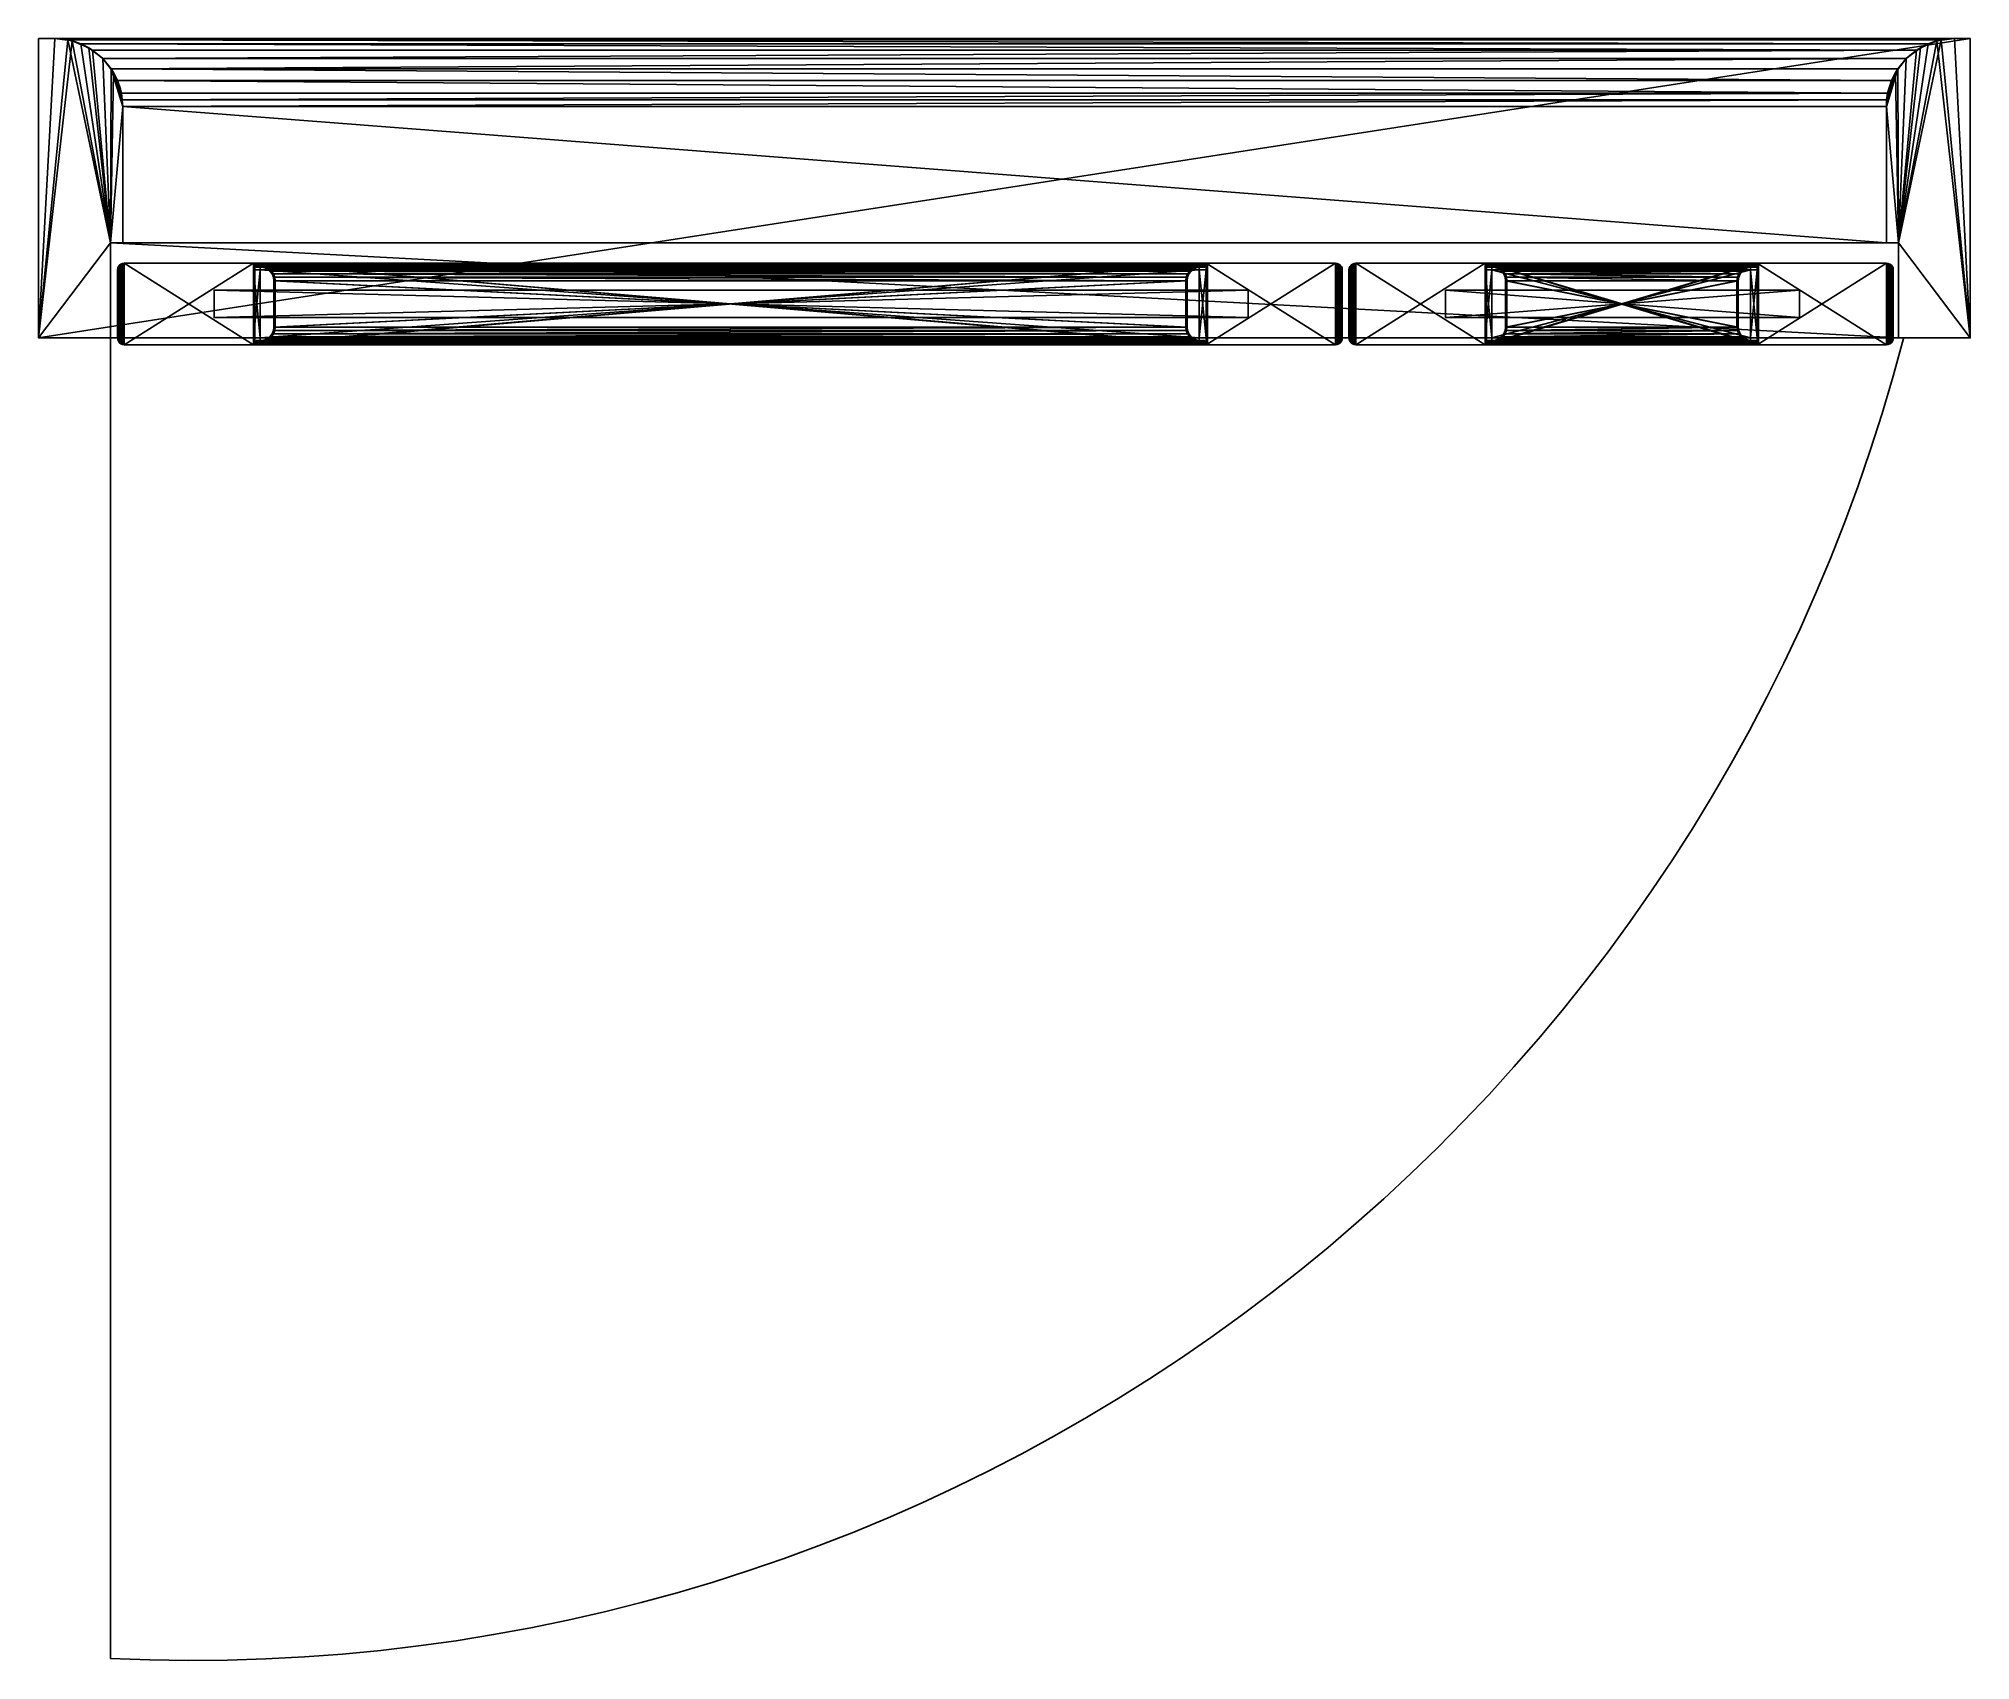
# Model space of a CAD drawing. Extents: x 0 to 142, y -98 to 21.
import ezdxf

# ---------------------------------------------------------------- set-up
doc = ezdxf.new("R2010")
doc.units = 0
doc.header["$MEASUREMENT"] = 0
doc.layers.add('DOOR_ARC', color=1, linetype='Continuous')
doc.layers.add('DOOR_WINDOW', color=13, linetype='Continuous')

msp = doc.modelspace()

# ---------------------------------------------------------------- linework, layer by layer
at = {"layer": 'DOOR_ARC'}
msp.add_line((5.29, -1), (5.29, -98.07), dxfattribs=at)
msp.add_arc((11.25, 31.79, 0.5), 130, 267.3723, 345.3715, dxfattribs=at)

# ---------------------------------------------------------------- meshes
at = {"layer": 'DOOR_WINDOW', "color": 13}
mesh = msp.add_polyface(dxfattribs=at)
corners = [(141.95, 21, 206.18), (140.78, 21, 205), (0, 21, 206.18), (1.18, 21, 205), (2.15, 20.9, 204.02), (139.8, 20.9, 204.02), (138.86, 20.62, 203.09), (3.09, 20.62, 203.09), (138, 20.16, 202.22), (3.95, 20.16, 202.22), (4.71, 19.54, 201.46), (137.24, 19.54, 201.46), (5.33, 18.78, 200.84), (136.62, 18.78, 200.84), (136.16, 17.91, 200.38), (5.8, 17.91, 200.38), (135.87, 16.98, 200.1), (6.08, 16.98, 200.1), (6.15, 16.49, 200.02), (135.8, 16.49, 200.02), (6.18, 16, 200), (135.78, 16, 200), (6.18, 6, 200), (5.29, 6, 200.88), (5.29, -1, 200.88), (0, -1, 206.18), (135.78, 6, 200), (136.66, 6, 200.88), (141.95, -1, 206.18), (136.66, -1, 200.88)]
mesh.append_faces([[corners[k] for k in face] for face in [(4, 1, 5), (6, 4, 5), (7, 8, 9), (10, 8, 11), (12, 11, 13), (14, 12, 13), (20, 17, 18), (20, 26, 22), (26, 23, 22), (29, 25, 24), (23, 29, 24), (0, 25, 28)]], dxfattribs={"vtx0": -1, "color": 13})
mesh.append_faces([[corners[k] for k in face] for face in [(2, 1, 3), (3, 1, 4), (15, 16, 17), (17, 16, 18), (15, 20, 12), (7, 23, 4), (12, 23, 10), (1, 28, 5), (6, 27, 8), (11, 27, 13), (13, 21, 14)]], dxfattribs={"vtx0": -1, "vtx1": -1, "color": 13})
mesh.append_faces([[corners[k] for k in face] for face in [(20, 23, 12), (23, 25, 4), (5, 28, 27), (27, 21, 13)]], dxfattribs={"vtx0": -1, "vtx1": -1, "vtx2": -1, "color": 13})
mesh.append_faces([[corners[k] for k in face] for face in [(18, 16, 19), (20, 19, 21), (23, 9, 10), (25, 3, 4), (21, 16, 14)]], dxfattribs={"vtx0": -1, "vtx2": -1, "color": 13})
mesh.append_faces([[corners[k] for k in face] for face in [(0, 1, 2), (6, 8, 7), (9, 8, 10), (14, 16, 15), (22, 23, 20), (24, 25, 23), (2, 3, 25), (27, 23, 26), (28, 25, 29), (0, 28, 1), (26, 21, 27), (19, 16, 21), (27, 29, 23), (2, 25, 0)]], dxfattribs={"vtx1": -1, "color": 13})
mesh.append_faces([[corners[k] for k in face] for face in [(20, 18, 19), (15, 17, 20), (7, 9, 23), (21, 26, 20), (6, 5, 27), (11, 8, 27)]], dxfattribs={"vtx1": -1, "vtx2": -1, "color": 13})
mesh.append_faces([[corners[k] for k in face] for face in [(6, 7, 4), (14, 15, 12), (12, 10, 11), (28, 29, 27)]], dxfattribs={"vtx2": -1, "color": 13})
mesh = msp.add_polyface(dxfattribs=at)
corners = [(5.29, 6, 200.88), (5.29, -1, 200.88), (5.29, 6), (5.29, -1), (0, -1, 206.18), (0, -1), (6.18, 6, 200), (6.18, 6), (6.18, 16), (6.18, 16, 200), (0, 21), (1.18, 21), (2.47, 20.83), (3.68, 20.33), (4.71, 19.54), (5.51, 18.5), (6.01, 17.29), (0, 21, 206.18), (1.18, 21, 205), (2.15, 20.9, 204.02), (3.09, 20.62, 203.09), (3.95, 20.16, 202.22), (4.71, 19.54, 201.46), (5.33, 18.78, 200.84), (5.8, 17.91, 200.38), (6.08, 16.98, 200.1), (6.15, 16.49, 200.02)]
mesh.append_faces([[corners[k] for k in face] for face in [(2, 1, 3), (1, 5, 3), (6, 2, 7), (14, 21, 22), (23, 14, 22), (4, 18, 17), (5, 17, 10)]], dxfattribs={"vtx0": -1, "color": 13})
mesh.append_faces([[corners[k] for k in face] for face in [(6, 8, 9), (14, 2, 13), (10, 18, 11), (11, 19, 12), (15, 24, 16), (26, 16, 25), (22, 0, 23), (19, 0, 20), (23, 9, 24)]], dxfattribs={"vtx0": -1, "vtx1": -1, "color": 13})
mesh.append_faces([[corners[k] for k in face] for face in [(2, 15, 8), (2, 5, 12), (0, 9, 23), (19, 4, 0)]], dxfattribs={"vtx0": -1, "vtx1": -1, "vtx2": -1, "color": 13})
mesh.append_faces([[corners[k] for k in face] for face in [(5, 11, 12), (2, 12, 13), (12, 19, 20), (13, 20, 21), (23, 15, 14), (16, 24, 25), (26, 8, 16), (0, 21, 20), (9, 25, 24)]], dxfattribs={"vtx0": -1, "vtx2": -1, "color": 13})
mesh.append_faces([[corners[k] for k in face] for face in [(0, 1, 2), (4, 5, 1), (0, 2, 6), (7, 8, 6), (10, 11, 5), (7, 2, 8), (3, 5, 2), (17, 18, 10), (6, 9, 0), (26, 25, 9), (4, 17, 5)]], dxfattribs={"vtx1": -1, "color": 13})
mesh.append_faces([[corners[k] for k in face] for face in [(14, 15, 2), (18, 19, 11), (23, 24, 15), (26, 9, 8), (14, 13, 21), (13, 12, 20), (22, 21, 0), (19, 18, 4)]], dxfattribs={"vtx1": -1, "vtx2": -1, "color": 13})
mesh.append_faces([[corners[k] for k in face] for face in [(15, 16, 8), (4, 1, 0)]], dxfattribs={"vtx2": -1, "color": 13})
mesh = msp.add_polyface(dxfattribs=at)
corners = [(141.95, -1, 206.18), (136.66, -1, 200.88), (141.95, -1), (136.66, -1), (136.66, 6, 200.88), (135.78, 6, 200), (136.66, 6), (135.78, 6), (141.95, 21), (141.95, 21, 206.18), (135.78, 16), (136.45, 18.5), (137.24, 19.54), (138.28, 20.33), (139.48, 20.83), (140.78, 21), (135.95, 17.29), (135.78, 16, 200), (140.78, 21, 205), (139.8, 20.9, 204.02), (138.86, 20.62, 203.09), (138, 20.16, 202.22), (137.24, 19.54, 201.46), (136.62, 18.78, 200.84), (136.16, 17.91, 200.38), (135.87, 16.98, 200.1), (135.8, 16.49, 200.02)]
mesh.append_faces([[corners[k] for k in face] for face in [(2, 1, 3), (6, 5, 7), (4, 3, 1), (0, 8, 9), (12, 23, 22), (13, 22, 21), (20, 13, 21)]], dxfattribs={"vtx0": -1, "color": 13})
mesh.append_faces([[corners[k] for k in face] for face in [(12, 6, 11), (7, 17, 10), (21, 4, 20), (25, 17, 24), (10, 17, 16), (25, 16, 26), (16, 24, 11), (14, 19, 15)]], dxfattribs={"vtx0": -1, "vtx1": -1, "color": 13})
mesh.append_faces([[corners[k] for k in face] for face in [(6, 10, 11), (2, 6, 14), (17, 4, 23), (4, 0, 19)]], dxfattribs={"vtx0": -1, "vtx1": -1, "vtx2": -1, "color": 13})
mesh.append_faces([[corners[k] for k in face] for face in [(6, 13, 14), (2, 14, 15), (0, 18, 19), (4, 19, 20), (4, 22, 23), (17, 23, 24), (18, 8, 15), (16, 17, 26), (11, 24, 23), (20, 14, 13), (15, 19, 18)]], dxfattribs={"vtx0": -1, "vtx2": -1, "color": 13})
mesh.append_faces([[corners[k] for k in face] for face in [(0, 1, 2), (4, 5, 6), (6, 3, 4), (2, 8, 0), (7, 10, 6), (8, 2, 15), (3, 6, 2), (5, 17, 7), (9, 18, 0), (5, 4, 17), (1, 0, 4), (9, 8, 18)]], dxfattribs={"vtx1": -1, "color": 13})
mesh.append_faces([[corners[k] for k in face] for face in [(12, 13, 6), (21, 22, 4), (25, 24, 16), (20, 19, 14), (12, 11, 23)]], dxfattribs={"vtx1": -1, "vtx2": -1, "color": 13})
mesh.append_faces([[corners[k] for k in face] for face in [(10, 16, 11), (25, 26, 17), (13, 12, 22)]], dxfattribs={"vtx2": -1, "color": 13})
mesh = msp.add_polyface(dxfattribs=at)
corners = [(95.29, 4.5, 0.5), (85.79, 4.5, 0.5), (95.29, 4.5, 200.5), (85.79, 4.5, 200.5), (95.42, 4.48, 0.5), (95.42, 4.48, 200.5), (95.54, 4.43, 0.5), (95.54, 4.43, 200.5), (95.65, 4.35, 0.5), (95.65, 4.35, 200.5), (95.73, 4.25, 0.5), (95.73, 4.25, 200.5), (95.78, 4.13, 0.5), (95.78, 4.13, 200.5), (95.79, 4, 0.5), (95.79, 4, 200.5), (95.79, -1, 200.5), (95.79, -1, 0.5), (85.79, -1.5, 200.5), (95.29, -1.5, 200.5), (95.42, -1.48, 200.5), (95.54, -1.43, 200.5), (95.65, -1.35, 200.5), (95.73, -1.25, 200.5), (95.78, -1.13, 200.5), (85.79, -1.5, 0.5), (95.29, -1.5, 0.5), (95.78, -1.13, 0.5), (95.73, -1.25, 0.5), (95.65, -1.35, 0.5), (95.54, -1.43, 0.5), (95.42, -1.48, 0.5), (6.29, 4.5, 200.5), (15.79, 4.5, 200.5), (6.29, 4.5, 0.5), (15.79, 4.5, 0.5), (5.79, 4, 0.5), (5.79, 4, 200.5), (5.81, 4.13, 0.5), (5.81, 4.13, 200.5), (5.86, 4.25, 0.5), (5.86, 4.25, 200.5), (5.94, 4.35, 0.5), (5.94, 4.35, 200.5), (6.04, 4.43, 0.5), (6.04, 4.43, 200.5), (6.16, 4.48, 0.5), (6.16, 4.48, 200.5), (6.29, -1.5, 0.5), (15.79, -1.5, 0.5), (6.29, -1.5, 200.5), (15.79, -1.5, 200.5), (6.16, -1.48, 0.5), (6.16, -1.48, 200.5), (6.04, -1.43, 0.5), (6.04, -1.43, 200.5), (5.94, -1.35, 0.5), (5.94, -1.35, 200.5), (5.86, -1.25, 200.5), (5.86, -1.25, 0.5), (5.81, -1.13, 0.5), (5.81, -1.13, 200.5), (5.79, -1, 0.5), (5.79, -1, 200.5)]
mesh.append_faces([[corners[k] for k in face] for face in [(2, 1, 3), (4, 2, 5), (6, 5, 7), (8, 7, 9), (10, 9, 11), (12, 11, 13), (14, 13, 15), (14, 16, 17), (15, 24, 16), (3, 25, 18), (26, 18, 25), (27, 16, 24), (28, 24, 23), (29, 23, 22), (30, 22, 21), (31, 21, 20), (26, 20, 19), (1, 26, 25), (34, 33, 35), (38, 37, 39), (40, 39, 41), (42, 41, 43), (44, 43, 45), (46, 45, 47), (34, 47, 32), (50, 49, 51), (52, 50, 53), (54, 53, 55), (56, 55, 57), (58, 56, 57), (58, 60, 59), (62, 61, 63), (33, 50, 51), (35, 51, 49), (36, 60, 62), (37, 62, 63)]], dxfattribs={"vtx0": -1, "color": 13})
mesh.append_faces([[corners[k] for k in face] for face in [(2, 18, 19), (5, 19, 20), (7, 20, 21), (9, 21, 22), (11, 22, 23), (13, 23, 24), (12, 17, 27), (10, 27, 28), (8, 28, 29), (6, 29, 30), (4, 30, 31), (0, 31, 26), (39, 63, 61), (41, 61, 58), (43, 58, 57), (45, 57, 55), (47, 55, 53), (32, 53, 50), (34, 49, 48), (46, 48, 52), (44, 52, 54), (42, 54, 56), (40, 56, 59), (38, 59, 60)]], dxfattribs={"vtx0": -1, "vtx2": -1, "color": 13})
mesh.append_faces([[corners[k] for k in face] for face in [(0, 1, 2), (0, 2, 4), (15, 16, 14), (3, 18, 2), (1, 25, 3), (19, 18, 26), (17, 16, 27), (14, 17, 12), (32, 33, 34), (36, 37, 38), (48, 49, 50), (48, 50, 52), (60, 61, 62), (37, 63, 39), (33, 51, 35), (35, 49, 34), (36, 62, 37)]], dxfattribs={"vtx1": -1, "color": 13})
mesh.append_faces([[corners[k] for k in face] for face in [(15, 13, 24), (13, 11, 23), (11, 9, 22), (9, 7, 21), (7, 5, 20), (5, 2, 19), (1, 0, 26), (0, 4, 31), (4, 6, 30), (6, 8, 29), (8, 10, 28), (10, 12, 27), (33, 32, 50), (32, 47, 53), (47, 45, 55), (45, 43, 57), (43, 41, 58), (41, 39, 61), (36, 38, 60), (38, 40, 59), (40, 42, 56), (42, 44, 54), (44, 46, 52), (46, 34, 48)]], dxfattribs={"vtx1": -1, "vtx2": -1, "color": 13})
mesh.append_faces([[corners[k] for k in face] for face in [(14, 12, 13), (12, 10, 11), (10, 8, 9), (8, 6, 7), (6, 4, 5), (26, 31, 20), (31, 30, 21), (30, 29, 22), (29, 28, 23), (28, 27, 24), (34, 46, 47), (46, 44, 45), (44, 42, 43), (42, 40, 41), (40, 38, 39), (58, 59, 56), (58, 61, 60), (56, 54, 55), (54, 52, 53)]], dxfattribs={"vtx2": -1, "color": 13})
mesh = msp.add_polyface(dxfattribs=at)
corners = [(84.33, 3.46, 28.97), (84.29, 3.2, 29), (84.33, 3.46, 57.28), (84.29, 3.2, 57.25), (84.43, 3.7, 28.87), (84.43, 3.7, 57.38), (84.59, 3.91, 28.71), (84.59, 3.91, 57.54), (84.79, 4.07, 28.5), (84.79, 4.07, 57.75), (85.04, 4.17, 28.26), (85.04, 4.17, 57.99), (85.29, 4.2, 28), (85.29, 4.2, 58.25), (85.59, 4.3, 27.7), (85.59, 4.2, 27.7), (85.59, 4.3, 58.55), (85.59, 4.2, 58.55), (85.62, 4.4, 27.67), (85.62, 4.4, 58.58), (85.69, 4.47, 27.6), (85.69, 4.47, 58.65), (85.79, 4.5, 27.5), (85.79, 4.5, 58.75), (15.97, 4.4, 27.67), (15.89, 4.47, 27.6), (15.99, 4.3, 27.7), (15.99, 4.2, 27.7), (16.55, 4.17, 28.26), (16.29, 4.2, 28), (16.79, 4.07, 28.5), (17, 3.91, 28.71), (17.16, 3.7, 28.87), (17.26, 3.46, 28.97), (17.29, 3.2, 29), (15.79, 4.5, 27.5), (17.26, 3.46, 57.28), (17.29, 3.2, 57.25), (17.16, 3.7, 57.38), (17, 3.91, 57.54), (16.79, 4.07, 57.75), (16.55, 4.17, 57.99), (16.29, 4.2, 58.25), (15.99, 4.3, 58.55), (15.99, 4.2, 58.55), (15.97, 4.4, 58.58), (15.89, 4.47, 58.65), (15.79, 4.5, 58.75), (85.79, -1.5, 58.75), (85.79, -1.5, 27.5), (84.29, -0.2, 57.25), (84.29, -0.2, 29), (84.33, -0.46, 28.97), (84.33, -0.46, 57.28), (84.43, -0.7, 28.87), (84.43, -0.7, 57.38), (84.59, -0.91, 28.71), (84.59, -0.91, 57.54), (84.79, -1.07, 28.5), (84.79, -1.07, 57.75), (85.04, -1.17, 28.26), (85.04, -1.17, 57.99), (85.29, -1.2, 28), (85.29, -1.2, 58.25), (85.59, -1.3, 58.55), (85.59, -1.2, 58.55), (85.59, -1.3, 27.7), (85.59, -1.2, 27.7), (85.62, -1.4, 27.67), (85.62, -1.4, 58.58), (85.69, -1.47, 27.6), (85.69, -1.47, 58.65), (15.97, -1.4, 27.67), (15.89, -1.47, 27.6), (15.99, -1.3, 27.7), (15.99, -1.2, 27.7), (16.55, -1.17, 28.26), (16.29, -1.2, 28), (16.79, -1.07, 28.5), (17, -0.91, 28.71), (17.16, -0.7, 28.87), (17.26, -0.46, 28.97), (17.29, -0.2, 29), (15.79, -1.5, 27.5), (15.79, -1.5, 58.75), (17.29, -0.2, 57.25), (17.26, -0.46, 57.28), (17.16, -0.7, 57.38), (17, -0.91, 57.54), (16.79, -1.07, 57.75), (16.55, -1.17, 57.99), (16.29, -1.2, 58.25), (15.99, -1.3, 58.55), (15.99, -1.2, 58.55), (15.97, -1.4, 58.58), (15.89, -1.47, 58.65)]
mesh.append_faces([[corners[k] for k in face] for face in [(2, 1, 3), (5, 0, 2), (7, 4, 5), (9, 6, 7), (11, 8, 9), (13, 10, 11), (16, 15, 17), (19, 14, 16), (21, 18, 19), (23, 20, 21), (25, 18, 20), (24, 14, 18), (27, 14, 26), (29, 10, 12), (28, 8, 10), (30, 6, 8), (31, 4, 6), (32, 0, 4), (33, 1, 0), (35, 20, 22), (34, 36, 37), (33, 38, 36), (32, 39, 38), (31, 40, 39), (30, 41, 40), (28, 42, 41), (26, 44, 27), (26, 45, 43), (24, 46, 45), (25, 47, 46), (19, 46, 21), (16, 45, 19), (17, 43, 16), (11, 42, 13), (9, 41, 11), (7, 40, 9), (5, 39, 7), (2, 38, 5), (3, 36, 2), (21, 47, 23), (22, 48, 49), (51, 3, 1), (51, 53, 50), (52, 55, 53), (54, 57, 55), (56, 59, 57), (58, 61, 59), (60, 63, 61), (66, 65, 67), (66, 69, 64), (68, 71, 69), (70, 48, 71), (68, 73, 70), (66, 72, 68), (67, 74, 66), (60, 77, 62), (58, 76, 60), (56, 78, 58), (54, 79, 56), (52, 80, 54), (51, 81, 52), (1, 82, 51), (49, 35, 22), (70, 83, 49), (47, 83, 84), (85, 34, 37), (86, 82, 85), (87, 81, 86), (88, 80, 87), (89, 79, 88), (90, 78, 89), (91, 76, 90), (92, 75, 93), (94, 74, 92), (95, 72, 94), (84, 73, 95), (95, 69, 71), (94, 64, 69), (93, 64, 92), (91, 61, 63), (90, 59, 61), (89, 57, 59), (88, 55, 57), (87, 53, 55), (86, 50, 53), (37, 50, 85), (84, 23, 47), (84, 71, 48)]], dxfattribs={"vtx0": -1, "color": 13})
mesh.append_faces([[corners[k] for k in face] for face in [(42, 44, 13), (44, 29, 27), (77, 75, 62), (75, 91, 93), (67, 62, 75)]], dxfattribs={"vtx0": -1, "vtx1": -1, "color": 13})
mesh.append_faces([[corners[k] for k in face] for face in [(27, 29, 12), (15, 12, 13), (93, 91, 63), (65, 63, 62)]], dxfattribs={"vtx0": -1, "vtx2": -1, "color": 13})
mesh.append_faces([[corners[k] for k in face] for face in [(0, 1, 2), (4, 0, 5), (6, 4, 7), (8, 6, 9), (10, 8, 11), (12, 10, 13), (14, 15, 16), (18, 14, 19), (20, 18, 21), (22, 20, 23), (24, 18, 25), (26, 14, 24), (15, 14, 27), (28, 10, 29), (30, 8, 28), (31, 6, 30), (32, 4, 31), (33, 0, 32), (34, 1, 33), (25, 20, 35), (33, 36, 34), (32, 38, 33), (31, 39, 32), (30, 40, 31), (28, 41, 30), (29, 42, 28), (43, 44, 26), (24, 45, 26), (25, 46, 24), (35, 47, 25), (45, 46, 19), (43, 45, 16), (44, 43, 17), (41, 42, 11), (40, 41, 9), (39, 40, 7), (38, 39, 5), (36, 38, 2), (37, 36, 3), (46, 47, 21), (23, 48, 22), (50, 3, 51), (52, 53, 51), (54, 55, 52), (56, 57, 54), (58, 59, 56), (60, 61, 58), (62, 63, 60), (64, 65, 66), (68, 69, 66), (70, 71, 68), (49, 48, 70), (72, 73, 68), (74, 72, 66), (75, 74, 67), (76, 77, 60), (78, 76, 58), (79, 78, 56), (80, 79, 54), (81, 80, 52), (82, 81, 51), (34, 82, 1), (83, 35, 49), (73, 83, 70), (35, 83, 47), (82, 34, 85), (81, 82, 86), (80, 81, 87), (79, 80, 88), (78, 79, 89), (76, 78, 90), (77, 76, 91), (74, 75, 92), (72, 74, 94), (73, 72, 95), (83, 73, 84), (94, 69, 95), (92, 64, 94), (65, 64, 93), (90, 61, 91), (89, 59, 90), (88, 57, 89), (87, 55, 88), (86, 53, 87), (85, 50, 86), (3, 50, 37), (48, 23, 84), (95, 71, 84)]], dxfattribs={"vtx1": -1, "color": 13})
mesh.append_faces([[corners[k] for k in face] for face in [(44, 17, 13), (42, 29, 44), (17, 15, 13), (15, 27, 12), (77, 91, 75), (67, 65, 62), (65, 93, 63)]], dxfattribs={"vtx1": -1, "vtx2": -1, "color": 13})
mesh = msp.add_polyface(dxfattribs=at)
corners = [(15.89, 4.47, 135.15), (15.89, 4.47, 142.25), (85.79, 4.47, 135.15), (85.79, 4.47, 142.25), (15.89, -1.47, 135.15), (15.89, -1.47, 142.25), (85.79, -1.47, 135.15), (85.79, -1.47, 142.25), (15.79, 4.5, 58.75), (15.79, 4.5, 65.75), (85.79, 4.5, 58.75), (85.79, 4.5, 65.75), (15.79, -1.5, 58.75), (15.79, -1.5, 65.75), (85.79, -1.5, 58.75), (85.79, -1.5, 65.75), (16.29, 4.5, 27.5), (85.29, 4.5, 27.5), (16.29, 4.5, 0.5), (85.29, 4.5, 0.5), (85.29, 4, 0.5), (85.29, 4, 27.5), (85.79, 4, 0.5), (85.79, 4, 27.5), (16.29, 4, 0.5), (16.29, 4, 27.5), (15.79, 4, 0.5), (15.79, 4, 27.5), (16.29, -1.5, 27.5), (16.29, -1.5, 0.5), (85.29, -1.5, 27.5), (85.29, -1.5, 0.5), (85.29, -1, 0.5), (85.29, -1, 27.5), (85.79, -1, 0.5), (85.79, -1, 27.5), (16.29, -1, 0.5), (16.29, -1, 27.5), (15.79, -1, 0.5), (15.79, -1, 27.5), (15.79, 4.5, 97), (15.79, 4.5, 104), (85.79, 4.5, 97), (85.79, 4.5, 104), (85.79, -1.5, 97), (15.79, -1.5, 97), (85.79, -1.5, 104), (15.79, -1.5, 104), (16.29, 4.5, 200.5), (85.29, 4.5, 200.5), (16.29, 4.5, 173.5), (85.29, 4.5, 173.5), (85.29, 4, 200.5), (85.29, 4, 173.5), (85.79, 4, 200.5), (85.79, 4, 173.5), (15.79, 4, 200.5), (16.29, 4, 200.5), (15.79, 4, 173.5), (16.29, 4, 173.5), (16.29, -1.5, 200.5), (16.29, -1.5, 173.5), (85.29, -1.5, 200.5), (85.29, -1.5, 173.5), (85.29, -1, 200.5), (85.29, -1, 173.5), (85.79, -1, 200.5), (85.79, -1, 173.5), (16.29, -1, 200.5), (15.79, -1, 200.5), (16.29, -1, 173.5), (15.79, -1, 173.5)]
mesh.append_faces([[corners[k] for k in face] for face in [(2, 1, 3), (0, 5, 1), (2, 4, 0), (3, 6, 2), (7, 4, 6), (1, 7, 3), (10, 9, 11), (8, 13, 9), (10, 12, 8), (11, 14, 10), (15, 12, 14), (9, 15, 11), (18, 17, 19), (21, 19, 17), (23, 20, 21), (16, 24, 25), (25, 26, 27), (30, 29, 31), (30, 32, 33), (33, 34, 35), (37, 29, 28), (39, 36, 37), (23, 33, 35), (33, 28, 30), (22, 35, 34), (26, 36, 38), (36, 31, 29), (27, 38, 39), (42, 41, 43), (42, 45, 40), (43, 44, 42), (41, 46, 43), (40, 47, 41), (46, 45, 44), (50, 49, 51), (51, 52, 53), (53, 54, 55), (58, 57, 59), (59, 48, 50), (62, 61, 63), (65, 62, 63), (67, 64, 65), (70, 69, 71), (61, 68, 70), (58, 70, 71), (70, 63, 61), (56, 71, 69), (54, 64, 66), (64, 60, 62), (55, 66, 67)]], dxfattribs={"vtx0": -1, "color": 13})
mesh.append_faces([[corners[k] for k in face] for face in [(21, 37, 33), (37, 21, 25), (24, 32, 36), (32, 24, 20), (59, 65, 70), (65, 59, 53), (52, 68, 64), (68, 52, 57)]], dxfattribs={"vtx0": -1, "vtx1": -1, "vtx2": -1, "color": 13})
mesh.append_faces([[corners[k] for k in face] for face in [(25, 39, 37), (25, 21, 17), (20, 34, 32), (20, 24, 18), (53, 67, 65), (53, 59, 50), (57, 69, 68), (57, 52, 49)]], dxfattribs={"vtx0": -1, "vtx2": -1, "color": 13})
mesh.append_faces([[corners[k] for k in face] for face in [(0, 1, 2), (4, 5, 0), (6, 4, 2), (7, 6, 3), (5, 4, 7), (5, 7, 1), (8, 9, 10), (12, 13, 8), (14, 12, 10), (15, 14, 11), (13, 12, 15), (13, 15, 9), (16, 17, 18), (20, 19, 21), (22, 20, 23), (18, 24, 16), (24, 26, 25), (28, 29, 30), (31, 32, 30), (32, 34, 33), (36, 29, 37), (38, 36, 39), (27, 39, 25), (16, 25, 17), (23, 35, 22), (22, 34, 20), (19, 20, 18), (26, 38, 27), (40, 41, 42), (44, 45, 42), (46, 44, 43), (47, 46, 41), (45, 47, 40), (47, 45, 46), (48, 49, 50), (49, 52, 51), (52, 54, 53), (56, 57, 58), (57, 48, 59), (60, 61, 62), (64, 62, 65), (66, 64, 67), (68, 69, 70), (60, 68, 61), (55, 67, 53), (51, 53, 50), (58, 71, 56), (56, 69, 57), (48, 57, 49), (54, 66, 55)]], dxfattribs={"vtx1": -1, "color": 13})
mesh.append_faces([[corners[k] for k in face] for face in [(23, 21, 33), (37, 28, 33), (26, 24, 36), (32, 31, 36), (58, 59, 70), (65, 63, 70), (54, 52, 64), (68, 60, 64)]], dxfattribs={"vtx1": -1, "vtx2": -1, "color": 13})
mesh = msp.add_polyface(dxfattribs=at)
corners = [(84.33, 3.46, 67.22), (84.29, 3.2, 67.25), (84.33, 3.46, 95.53), (84.29, 3.2, 95.5), (84.43, 3.7, 67.12), (84.43, 3.7, 95.63), (84.59, 3.91, 66.96), (84.59, 3.91, 95.79), (84.79, 4.07, 66.75), (84.79, 4.07, 96), (85.04, 4.17, 66.51), (85.04, 4.17, 96.24), (85.29, 4.2, 66.25), (85.29, 4.2, 96.5), (85.59, 4.3, 65.95), (85.59, 4.2, 65.95), (85.59, 4.3, 96.8), (85.59, 4.2, 96.8), (85.62, 4.4, 65.92), (85.62, 4.4, 96.83), (85.69, 4.47, 65.85), (85.69, 4.47, 96.9), (85.79, 4.5, 65.75), (85.79, 4.5, 97), (15.97, 4.4, 65.92), (15.89, 4.47, 65.85), (15.99, 4.3, 65.95), (15.99, 4.2, 65.95), (16.55, 4.17, 66.51), (16.29, 4.2, 66.25), (16.79, 4.07, 66.75), (17, 3.91, 66.96), (17.16, 3.7, 67.12), (17.26, 3.46, 67.22), (17.29, 3.2, 67.25), (15.79, 4.5, 65.75), (17.26, 3.46, 95.53), (17.29, 3.2, 95.5), (17.16, 3.7, 95.63), (17, 3.91, 95.79), (16.79, 4.07, 96), (16.55, 4.17, 96.24), (16.29, 4.2, 96.5), (15.99, 4.3, 96.8), (15.99, 4.2, 96.8), (15.97, 4.4, 96.83), (15.89, 4.47, 96.9), (15.79, 4.5, 97), (85.79, -1.5, 97), (85.79, -1.5, 65.75), (84.29, -0.2, 95.5), (84.29, -0.2, 67.25), (84.33, -0.46, 67.22), (84.33, -0.46, 95.53), (84.43, -0.7, 67.12), (84.43, -0.7, 95.63), (84.59, -0.91, 66.96), (84.59, -0.91, 95.79), (84.79, -1.07, 66.75), (84.79, -1.07, 96), (85.04, -1.17, 66.51), (85.04, -1.17, 96.24), (85.29, -1.2, 66.25), (85.29, -1.2, 96.5), (85.59, -1.3, 96.8), (85.59, -1.2, 96.8), (85.59, -1.3, 65.95), (85.59, -1.2, 65.95), (85.62, -1.4, 65.92), (85.62, -1.4, 96.83), (85.69, -1.47, 65.85), (85.69, -1.47, 96.9), (15.97, -1.4, 65.92), (15.89, -1.47, 65.85), (15.99, -1.3, 65.95), (15.99, -1.2, 65.95), (16.55, -1.17, 66.51), (16.29, -1.2, 66.25), (16.79, -1.07, 66.75), (17, -0.91, 66.96), (17.16, -0.7, 67.12), (17.26, -0.46, 67.22), (17.29, -0.2, 67.25), (15.79, -1.5, 65.75), (15.79, -1.5, 97), (17.29, -0.2, 95.5), (17.26, -0.46, 95.53), (17.16, -0.7, 95.63), (17, -0.91, 95.79), (16.79, -1.07, 96), (16.55, -1.17, 96.24), (16.29, -1.2, 96.5), (15.99, -1.3, 96.8), (15.99, -1.2, 96.8), (15.97, -1.4, 96.83), (15.89, -1.47, 96.9)]
mesh.append_faces([[corners[k] for k in face] for face in [(2, 1, 3), (5, 0, 2), (7, 4, 5), (9, 6, 7), (11, 8, 9), (13, 10, 11), (16, 15, 17), (19, 14, 16), (21, 18, 19), (23, 20, 21), (25, 18, 20), (24, 14, 18), (27, 14, 26), (29, 10, 12), (28, 8, 10), (30, 6, 8), (31, 4, 6), (32, 0, 4), (33, 1, 0), (35, 20, 22), (34, 36, 37), (33, 38, 36), (32, 39, 38), (31, 40, 39), (30, 41, 40), (28, 42, 41), (26, 44, 27), (26, 45, 43), (24, 46, 45), (25, 47, 46), (19, 46, 21), (16, 45, 19), (17, 43, 16), (11, 42, 13), (9, 41, 11), (7, 40, 9), (5, 39, 7), (2, 38, 5), (3, 36, 2), (21, 47, 23), (22, 48, 49), (51, 3, 1), (51, 53, 50), (52, 55, 53), (54, 57, 55), (56, 59, 57), (58, 61, 59), (60, 63, 61), (66, 65, 67), (66, 69, 64), (68, 71, 69), (70, 48, 71), (68, 73, 70), (66, 72, 68), (67, 74, 66), (60, 77, 62), (58, 76, 60), (56, 78, 58), (54, 79, 56), (52, 80, 54), (51, 81, 52), (1, 82, 51), (49, 35, 22), (70, 83, 49), (47, 83, 84), (85, 34, 37), (86, 82, 85), (87, 81, 86), (88, 80, 87), (89, 79, 88), (90, 78, 89), (91, 76, 90), (92, 75, 93), (94, 74, 92), (95, 72, 94), (84, 73, 95), (95, 69, 71), (94, 64, 69), (93, 64, 92), (91, 61, 63), (90, 59, 61), (89, 57, 59), (88, 55, 57), (87, 53, 55), (86, 50, 53), (37, 50, 85), (84, 23, 47), (84, 71, 48)]], dxfattribs={"vtx0": -1, "color": 13})
mesh.append_faces([[corners[k] for k in face] for face in [(42, 44, 13), (44, 29, 27), (77, 75, 62), (75, 91, 93), (67, 62, 75)]], dxfattribs={"vtx0": -1, "vtx1": -1, "color": 13})
mesh.append_faces([[corners[k] for k in face] for face in [(27, 29, 12), (15, 12, 13), (93, 91, 63), (65, 63, 62)]], dxfattribs={"vtx0": -1, "vtx2": -1, "color": 13})
mesh.append_faces([[corners[k] for k in face] for face in [(0, 1, 2), (4, 0, 5), (6, 4, 7), (8, 6, 9), (10, 8, 11), (12, 10, 13), (14, 15, 16), (18, 14, 19), (20, 18, 21), (22, 20, 23), (24, 18, 25), (26, 14, 24), (15, 14, 27), (28, 10, 29), (30, 8, 28), (31, 6, 30), (32, 4, 31), (33, 0, 32), (34, 1, 33), (25, 20, 35), (33, 36, 34), (32, 38, 33), (31, 39, 32), (30, 40, 31), (28, 41, 30), (29, 42, 28), (43, 44, 26), (24, 45, 26), (25, 46, 24), (35, 47, 25), (45, 46, 19), (43, 45, 16), (44, 43, 17), (41, 42, 11), (40, 41, 9), (39, 40, 7), (38, 39, 5), (36, 38, 2), (37, 36, 3), (46, 47, 21), (23, 48, 22), (50, 3, 51), (52, 53, 51), (54, 55, 52), (56, 57, 54), (58, 59, 56), (60, 61, 58), (62, 63, 60), (64, 65, 66), (68, 69, 66), (70, 71, 68), (49, 48, 70), (72, 73, 68), (74, 72, 66), (75, 74, 67), (76, 77, 60), (78, 76, 58), (79, 78, 56), (80, 79, 54), (81, 80, 52), (82, 81, 51), (34, 82, 1), (83, 35, 49), (73, 83, 70), (35, 83, 47), (82, 34, 85), (81, 82, 86), (80, 81, 87), (79, 80, 88), (78, 79, 89), (76, 78, 90), (77, 76, 91), (74, 75, 92), (72, 74, 94), (73, 72, 95), (83, 73, 84), (94, 69, 95), (92, 64, 94), (65, 64, 93), (90, 61, 91), (89, 59, 90), (88, 57, 89), (87, 55, 88), (86, 53, 87), (85, 50, 86), (3, 50, 37), (48, 23, 84), (95, 71, 84)]], dxfattribs={"vtx1": -1, "color": 13})
mesh.append_faces([[corners[k] for k in face] for face in [(44, 17, 13), (42, 29, 44), (17, 15, 13), (15, 27, 12), (77, 91, 75), (67, 65, 62), (65, 93, 63)]], dxfattribs={"vtx1": -1, "vtx2": -1, "color": 13})
mesh = msp.add_polyface(dxfattribs=at)
corners = [(84.33, 3.46, 105.47), (84.29, 3.2, 105.5), (84.33, 3.46, 133.78), (84.29, 3.2, 133.75), (84.43, 3.7, 105.37), (84.43, 3.7, 133.88), (84.59, 3.91, 105.21), (84.59, 3.91, 134.04), (84.79, 4.07, 105), (84.79, 4.07, 134.25), (85.04, 4.17, 104.76), (85.04, 4.17, 134.49), (85.29, 4.2, 104.5), (85.29, 4.2, 134.75), (85.59, 4.3, 104.2), (85.59, 4.2, 104.2), (85.59, 4.3, 135.05), (85.59, 4.2, 135.05), (85.62, 4.4, 104.17), (85.62, 4.4, 135.08), (85.69, 4.47, 104.1), (85.69, 4.47, 135.15), (85.79, 4.5, 104), (85.79, 4.5, 135.25), (15.97, 4.4, 104.17), (15.89, 4.47, 104.1), (15.99, 4.3, 104.2), (15.99, 4.2, 104.2), (16.55, 4.17, 104.76), (16.29, 4.2, 104.5), (16.79, 4.07, 105), (17, 3.91, 105.21), (17.16, 3.7, 105.37), (17.26, 3.46, 105.47), (17.29, 3.2, 105.5), (15.79, 4.5, 104), (17.26, 3.46, 133.78), (17.29, 3.2, 133.75), (17.16, 3.7, 133.88), (17, 3.91, 134.04), (16.79, 4.07, 134.25), (16.55, 4.17, 134.49), (16.29, 4.2, 134.75), (15.99, 4.3, 135.05), (15.99, 4.2, 135.05), (15.97, 4.4, 135.08), (15.89, 4.47, 135.15), (15.79, 4.5, 135.25), (85.79, -1.5, 135.25), (85.79, -1.5, 104), (84.29, -0.2, 133.75), (84.29, -0.2, 105.5), (84.33, -0.46, 105.47), (84.33, -0.46, 133.78), (84.43, -0.7, 105.37), (84.43, -0.7, 133.88), (84.59, -0.91, 105.21), (84.59, -0.91, 134.04), (84.79, -1.07, 105), (84.79, -1.07, 134.25), (85.04, -1.17, 104.76), (85.04, -1.17, 134.49), (85.29, -1.2, 104.5), (85.29, -1.2, 134.75), (85.59, -1.3, 135.05), (85.59, -1.2, 135.05), (85.59, -1.3, 104.2), (85.59, -1.2, 104.2), (85.62, -1.4, 104.17), (85.62, -1.4, 135.08), (85.69, -1.47, 104.1), (85.69, -1.47, 135.15), (15.97, -1.4, 104.17), (15.89, -1.47, 104.1), (15.99, -1.3, 104.2), (15.99, -1.2, 104.2), (16.55, -1.17, 104.76), (16.29, -1.2, 104.5), (16.79, -1.07, 105), (17, -0.91, 105.21), (17.16, -0.7, 105.37), (17.26, -0.46, 105.47), (17.29, -0.2, 105.5), (15.79, -1.5, 104), (15.79, -1.5, 135.25), (17.29, -0.2, 133.75), (17.26, -0.46, 133.78), (17.16, -0.7, 133.88), (17, -0.91, 134.04), (16.79, -1.07, 134.25), (16.55, -1.17, 134.49), (16.29, -1.2, 134.75), (15.99, -1.3, 135.05), (15.99, -1.2, 135.05), (15.97, -1.4, 135.08), (15.89, -1.47, 135.15)]
mesh.append_faces([[corners[k] for k in face] for face in [(2, 1, 3), (5, 0, 2), (7, 4, 5), (9, 6, 7), (11, 8, 9), (13, 10, 11), (16, 15, 17), (19, 14, 16), (21, 18, 19), (23, 20, 21), (25, 18, 20), (24, 14, 18), (27, 14, 26), (29, 10, 12), (28, 8, 10), (30, 6, 8), (31, 4, 6), (32, 0, 4), (33, 1, 0), (35, 20, 22), (34, 36, 37), (33, 38, 36), (32, 39, 38), (31, 40, 39), (30, 41, 40), (28, 42, 41), (26, 44, 27), (26, 45, 43), (24, 46, 45), (25, 47, 46), (19, 46, 21), (16, 45, 19), (17, 43, 16), (11, 42, 13), (9, 41, 11), (7, 40, 9), (5, 39, 7), (2, 38, 5), (3, 36, 2), (21, 47, 23), (22, 48, 49), (51, 3, 1), (51, 53, 50), (52, 55, 53), (54, 57, 55), (56, 59, 57), (58, 61, 59), (60, 63, 61), (66, 65, 67), (66, 69, 64), (68, 71, 69), (70, 48, 71), (68, 73, 70), (66, 72, 68), (67, 74, 66), (60, 77, 62), (58, 76, 60), (56, 78, 58), (54, 79, 56), (52, 80, 54), (51, 81, 52), (1, 82, 51), (49, 35, 22), (70, 83, 49), (47, 83, 84), (85, 34, 37), (86, 82, 85), (87, 81, 86), (88, 80, 87), (89, 79, 88), (90, 78, 89), (91, 76, 90), (92, 75, 93), (94, 74, 92), (95, 72, 94), (84, 73, 95), (95, 69, 71), (94, 64, 69), (93, 64, 92), (91, 61, 63), (90, 59, 61), (89, 57, 59), (88, 55, 57), (87, 53, 55), (86, 50, 53), (37, 50, 85), (84, 23, 47), (84, 71, 48)]], dxfattribs={"vtx0": -1, "color": 13})
mesh.append_faces([[corners[k] for k in face] for face in [(42, 44, 13), (44, 29, 27), (77, 75, 62), (75, 91, 93), (67, 62, 75)]], dxfattribs={"vtx0": -1, "vtx1": -1, "color": 13})
mesh.append_faces([[corners[k] for k in face] for face in [(27, 29, 12), (15, 12, 13), (93, 91, 63), (65, 63, 62)]], dxfattribs={"vtx0": -1, "vtx2": -1, "color": 13})
mesh.append_faces([[corners[k] for k in face] for face in [(0, 1, 2), (4, 0, 5), (6, 4, 7), (8, 6, 9), (10, 8, 11), (12, 10, 13), (14, 15, 16), (18, 14, 19), (20, 18, 21), (22, 20, 23), (24, 18, 25), (26, 14, 24), (15, 14, 27), (28, 10, 29), (30, 8, 28), (31, 6, 30), (32, 4, 31), (33, 0, 32), (34, 1, 33), (25, 20, 35), (33, 36, 34), (32, 38, 33), (31, 39, 32), (30, 40, 31), (28, 41, 30), (29, 42, 28), (43, 44, 26), (24, 45, 26), (25, 46, 24), (35, 47, 25), (45, 46, 19), (43, 45, 16), (44, 43, 17), (41, 42, 11), (40, 41, 9), (39, 40, 7), (38, 39, 5), (36, 38, 2), (37, 36, 3), (46, 47, 21), (23, 48, 22), (50, 3, 51), (52, 53, 51), (54, 55, 52), (56, 57, 54), (58, 59, 56), (60, 61, 58), (62, 63, 60), (64, 65, 66), (68, 69, 66), (70, 71, 68), (49, 48, 70), (72, 73, 68), (74, 72, 66), (75, 74, 67), (76, 77, 60), (78, 76, 58), (79, 78, 56), (80, 79, 54), (81, 80, 52), (82, 81, 51), (34, 82, 1), (83, 35, 49), (73, 83, 70), (35, 83, 47), (82, 34, 85), (81, 82, 86), (80, 81, 87), (79, 80, 88), (78, 79, 89), (76, 78, 90), (77, 76, 91), (74, 75, 92), (72, 74, 94), (73, 72, 95), (83, 73, 84), (94, 69, 95), (92, 64, 94), (65, 64, 93), (90, 61, 91), (89, 59, 90), (88, 57, 89), (87, 55, 88), (86, 53, 87), (85, 50, 86), (3, 50, 37), (48, 23, 84), (95, 71, 84)]], dxfattribs={"vtx1": -1, "color": 13})
mesh.append_faces([[corners[k] for k in face] for face in [(44, 17, 13), (42, 29, 44), (17, 15, 13), (15, 27, 12), (77, 91, 75), (67, 65, 62), (65, 93, 63)]], dxfattribs={"vtx1": -1, "vtx2": -1, "color": 13})
mesh = msp.add_polyface(dxfattribs=at)
corners = [(84.43, 3.46, 143.72), (84.39, 3.2, 143.75), (84.43, 3.46, 172.03), (84.39, 3.2, 172), (84.53, 3.7, 143.62), (84.53, 3.7, 172.13), (84.69, 3.91, 143.46), (84.69, 3.91, 172.29), (84.89, 4.07, 143.25), (84.89, 4.07, 172.5), (85.14, 4.17, 143.01), (85.14, 4.17, 172.74), (85.39, 4.2, 142.75), (85.39, 4.2, 173), (85.69, 4.3, 142.45), (85.69, 4.2, 142.45), (85.69, 4.3, 173.3), (85.69, 4.2, 173.3), (85.72, 4.4, 142.42), (85.72, 4.4, 173.33), (85.79, 4.47, 142.35), (85.79, 4.47, 173.4), (85.89, 4.5, 142.25), (85.89, 4.5, 173.5), (16.07, 4.4, 142.42), (15.99, 4.47, 142.35), (16.09, 4.3, 142.45), (16.09, 4.2, 142.45), (16.65, 4.17, 143.01), (16.39, 4.2, 142.75), (16.89, 4.07, 143.25), (17.1, 3.91, 143.46), (17.26, 3.7, 143.62), (17.36, 3.46, 143.72), (17.39, 3.2, 143.75), (15.89, 4.5, 142.25), (17.36, 3.46, 172.03), (17.39, 3.2, 172), (17.26, 3.7, 172.13), (17.1, 3.91, 172.29), (16.89, 4.07, 172.5), (16.65, 4.17, 172.74), (16.39, 4.2, 173), (16.09, 4.3, 173.3), (16.09, 4.2, 173.3), (16.07, 4.4, 173.33), (15.99, 4.47, 173.4), (15.89, 4.5, 173.5), (85.89, -1.5, 173.5), (85.89, -1.5, 142.25), (84.39, -0.2, 172), (84.39, -0.2, 143.75), (84.43, -0.46, 143.72), (84.43, -0.46, 172.03), (84.53, -0.7, 143.62), (84.53, -0.7, 172.13), (84.69, -0.91, 143.46), (84.69, -0.91, 172.29), (84.89, -1.07, 143.25), (84.89, -1.07, 172.5), (85.14, -1.17, 143.01), (85.14, -1.17, 172.74), (85.39, -1.2, 142.75), (85.39, -1.2, 173), (85.69, -1.3, 173.3), (85.69, -1.2, 173.3), (85.69, -1.3, 142.45), (85.69, -1.2, 142.45), (85.72, -1.4, 142.42), (85.72, -1.4, 173.33), (85.79, -1.47, 142.35), (85.79, -1.47, 173.4), (16.07, -1.4, 142.42), (15.99, -1.47, 142.35), (16.09, -1.3, 142.45), (16.09, -1.2, 142.45), (16.65, -1.17, 143.01), (16.39, -1.2, 142.75), (16.89, -1.07, 143.25), (17.1, -0.91, 143.46), (17.26, -0.7, 143.62), (17.36, -0.46, 143.72), (17.39, -0.2, 143.75), (15.89, -1.5, 142.25), (15.89, -1.5, 173.5), (17.39, -0.2, 172), (17.36, -0.46, 172.03), (17.26, -0.7, 172.13), (17.1, -0.91, 172.29), (16.89, -1.07, 172.5), (16.65, -1.17, 172.74), (16.39, -1.2, 173), (16.09, -1.3, 173.3), (16.09, -1.2, 173.3), (16.07, -1.4, 173.33), (15.99, -1.47, 173.4)]
mesh.append_faces([[corners[k] for k in face] for face in [(2, 1, 3), (5, 0, 2), (7, 4, 5), (9, 6, 7), (11, 8, 9), (13, 10, 11), (16, 15, 17), (19, 14, 16), (21, 18, 19), (23, 20, 21), (25, 18, 20), (24, 14, 18), (27, 14, 26), (29, 10, 12), (28, 8, 10), (30, 6, 8), (31, 4, 6), (32, 0, 4), (33, 1, 0), (35, 20, 22), (34, 36, 37), (33, 38, 36), (32, 39, 38), (31, 40, 39), (30, 41, 40), (28, 42, 41), (26, 44, 27), (26, 45, 43), (24, 46, 45), (25, 47, 46), (19, 46, 21), (16, 45, 19), (17, 43, 16), (11, 42, 13), (9, 41, 11), (7, 40, 9), (5, 39, 7), (2, 38, 5), (3, 36, 2), (21, 47, 23), (22, 48, 49), (51, 3, 1), (51, 53, 50), (52, 55, 53), (54, 57, 55), (56, 59, 57), (58, 61, 59), (60, 63, 61), (66, 65, 67), (66, 69, 64), (68, 71, 69), (70, 48, 71), (68, 73, 70), (66, 72, 68), (67, 74, 66), (60, 77, 62), (58, 76, 60), (56, 78, 58), (54, 79, 56), (52, 80, 54), (51, 81, 52), (1, 82, 51), (49, 35, 22), (70, 83, 49), (47, 83, 84), (85, 34, 37), (86, 82, 85), (87, 81, 86), (88, 80, 87), (89, 79, 88), (90, 78, 89), (91, 76, 90), (92, 75, 93), (94, 74, 92), (95, 72, 94), (84, 73, 95), (95, 69, 71), (94, 64, 69), (93, 64, 92), (91, 61, 63), (90, 59, 61), (89, 57, 59), (88, 55, 57), (87, 53, 55), (86, 50, 53), (37, 50, 85), (84, 23, 47), (84, 71, 48)]], dxfattribs={"vtx0": -1, "color": 13})
mesh.append_faces([[corners[k] for k in face] for face in [(42, 44, 13), (44, 29, 27), (77, 75, 62), (75, 91, 93), (67, 62, 75)]], dxfattribs={"vtx0": -1, "vtx1": -1, "color": 13})
mesh.append_faces([[corners[k] for k in face] for face in [(27, 29, 12), (15, 12, 13), (93, 91, 63), (65, 63, 62)]], dxfattribs={"vtx0": -1, "vtx2": -1, "color": 13})
mesh.append_faces([[corners[k] for k in face] for face in [(0, 1, 2), (4, 0, 5), (6, 4, 7), (8, 6, 9), (10, 8, 11), (12, 10, 13), (14, 15, 16), (18, 14, 19), (20, 18, 21), (22, 20, 23), (24, 18, 25), (26, 14, 24), (15, 14, 27), (28, 10, 29), (30, 8, 28), (31, 6, 30), (32, 4, 31), (33, 0, 32), (34, 1, 33), (25, 20, 35), (33, 36, 34), (32, 38, 33), (31, 39, 32), (30, 40, 31), (28, 41, 30), (29, 42, 28), (43, 44, 26), (24, 45, 26), (25, 46, 24), (35, 47, 25), (45, 46, 19), (43, 45, 16), (44, 43, 17), (41, 42, 11), (40, 41, 9), (39, 40, 7), (38, 39, 5), (36, 38, 2), (37, 36, 3), (46, 47, 21), (23, 48, 22), (50, 3, 51), (52, 53, 51), (54, 55, 52), (56, 57, 54), (58, 59, 56), (60, 61, 58), (62, 63, 60), (64, 65, 66), (68, 69, 66), (70, 71, 68), (49, 48, 70), (72, 73, 68), (74, 72, 66), (75, 74, 67), (76, 77, 60), (78, 76, 58), (79, 78, 56), (80, 79, 54), (81, 80, 52), (82, 81, 51), (34, 82, 1), (83, 35, 49), (73, 83, 70), (35, 83, 47), (82, 34, 85), (81, 82, 86), (80, 81, 87), (79, 80, 88), (78, 79, 89), (76, 78, 90), (77, 76, 91), (74, 75, 92), (72, 74, 94), (73, 72, 95), (83, 73, 84), (94, 69, 95), (92, 64, 94), (65, 64, 93), (90, 61, 91), (89, 59, 90), (88, 57, 89), (87, 55, 88), (86, 53, 87), (85, 50, 86), (3, 50, 37), (48, 23, 84), (95, 71, 84)]], dxfattribs={"vtx1": -1, "color": 13})
mesh.append_faces([[corners[k] for k in face] for face in [(44, 17, 13), (42, 29, 44), (17, 15, 13), (15, 27, 12), (77, 91, 75), (67, 65, 62), (65, 93, 63)]], dxfattribs={"vtx1": -1, "vtx2": -1, "color": 13})
mesh = msp.add_polyface(dxfattribs=at)
corners = [(135.79, 4.5, 0.5), (126.29, 4.5, 0.5), (135.79, 4.5, 200.5), (126.29, 4.5, 200.5), (135.92, 4.48, 0.5), (135.92, 4.48, 200.5), (136.04, 4.43, 0.5), (136.04, 4.43, 200.5), (136.15, 4.35, 0.5), (136.15, 4.35, 200.5), (136.23, 4.25, 0.5), (136.23, 4.25, 200.5), (136.28, 4.13, 0.5), (136.28, 4.13, 200.5), (136.29, 4, 0.5), (136.29, 4, 200.5), (136.29, -1, 200.5), (136.29, -1, 0.5), (126.29, -1.5, 200.5), (135.79, -1.5, 200.5), (135.92, -1.48, 200.5), (136.04, -1.43, 200.5), (136.15, -1.35, 200.5), (136.23, -1.25, 200.5), (136.28, -1.13, 200.5), (126.29, -1.5, 0.5), (135.79, -1.5, 0.5), (136.28, -1.13, 0.5), (136.23, -1.25, 0.5), (136.15, -1.35, 0.5), (136.04, -1.43, 0.5), (135.92, -1.48, 0.5), (96.79, 4.5, 200.5), (106.29, 4.5, 200.5), (96.79, 4.5, 0.5), (106.29, 4.5, 0.5), (96.29, 4, 0.5), (96.29, 4, 200.5), (96.31, 4.13, 0.5), (96.31, 4.13, 200.5), (96.36, 4.25, 0.5), (96.36, 4.25, 200.5), (96.44, 4.35, 0.5), (96.44, 4.35, 200.5), (96.54, 4.43, 0.5), (96.54, 4.43, 200.5), (96.66, 4.48, 0.5), (96.66, 4.48, 200.5), (96.79, -1.5, 0.5), (106.29, -1.5, 0.5), (96.79, -1.5, 200.5), (106.29, -1.5, 200.5), (96.66, -1.48, 0.5), (96.66, -1.48, 200.5), (96.54, -1.43, 0.5), (96.54, -1.43, 200.5), (96.44, -1.35, 0.5), (96.44, -1.35, 200.5), (96.36, -1.25, 200.5), (96.36, -1.25, 0.5), (96.31, -1.13, 0.5), (96.31, -1.13, 200.5), (96.29, -1, 0.5), (96.29, -1, 200.5)]
mesh.append_faces([[corners[k] for k in face] for face in [(2, 1, 3), (4, 2, 5), (6, 5, 7), (8, 7, 9), (10, 9, 11), (12, 11, 13), (14, 13, 15), (14, 16, 17), (15, 24, 16), (3, 25, 18), (26, 18, 25), (27, 16, 24), (28, 24, 23), (29, 23, 22), (30, 22, 21), (31, 21, 20), (26, 20, 19), (1, 26, 25), (34, 33, 35), (38, 37, 39), (40, 39, 41), (42, 41, 43), (44, 43, 45), (46, 45, 47), (34, 47, 32), (50, 49, 51), (52, 50, 53), (54, 53, 55), (56, 55, 57), (58, 56, 57), (58, 60, 59), (62, 61, 63), (33, 50, 51), (35, 51, 49), (36, 60, 62), (37, 62, 63)]], dxfattribs={"vtx0": -1, "color": 13})
mesh.append_faces([[corners[k] for k in face] for face in [(2, 18, 19), (5, 19, 20), (7, 20, 21), (9, 21, 22), (11, 22, 23), (13, 23, 24), (12, 17, 27), (10, 27, 28), (8, 28, 29), (6, 29, 30), (4, 30, 31), (0, 31, 26), (39, 63, 61), (41, 61, 58), (43, 58, 57), (45, 57, 55), (47, 55, 53), (32, 53, 50), (34, 49, 48), (46, 48, 52), (44, 52, 54), (42, 54, 56), (40, 56, 59), (38, 59, 60)]], dxfattribs={"vtx0": -1, "vtx2": -1, "color": 13})
mesh.append_faces([[corners[k] for k in face] for face in [(0, 1, 2), (0, 2, 4), (15, 16, 14), (3, 18, 2), (1, 25, 3), (19, 18, 26), (17, 16, 27), (14, 17, 12), (32, 33, 34), (36, 37, 38), (48, 49, 50), (48, 50, 52), (60, 61, 62), (37, 63, 39), (33, 51, 35), (35, 49, 34), (36, 62, 37)]], dxfattribs={"vtx1": -1, "color": 13})
mesh.append_faces([[corners[k] for k in face] for face in [(15, 13, 24), (13, 11, 23), (11, 9, 22), (9, 7, 21), (7, 5, 20), (5, 2, 19), (1, 0, 26), (0, 4, 31), (4, 6, 30), (6, 8, 29), (8, 10, 28), (10, 12, 27), (33, 32, 50), (32, 47, 53), (47, 45, 55), (45, 43, 57), (43, 41, 58), (41, 39, 61), (36, 38, 60), (38, 40, 59), (40, 42, 56), (42, 44, 54), (44, 46, 52), (46, 34, 48)]], dxfattribs={"vtx1": -1, "vtx2": -1, "color": 13})
mesh.append_faces([[corners[k] for k in face] for face in [(14, 12, 13), (12, 10, 11), (10, 8, 9), (8, 6, 7), (6, 4, 5), (26, 31, 20), (31, 30, 21), (30, 29, 22), (29, 28, 23), (28, 27, 24), (34, 46, 47), (46, 44, 45), (44, 42, 43), (42, 40, 41), (40, 38, 39), (58, 59, 56), (58, 61, 60), (56, 54, 55), (54, 52, 53)]], dxfattribs={"vtx2": -1, "color": 13})
mesh = msp.add_polyface(dxfattribs=at)
corners = [(124.83, 3.46, 28.97), (124.79, 3.2, 29), (124.83, 3.46, 57.28), (124.79, 3.2, 57.25), (124.93, 3.7, 28.87), (124.93, 3.7, 57.38), (125.09, 3.91, 28.71), (125.09, 3.91, 57.54), (125.29, 4.07, 28.5), (125.29, 4.07, 57.75), (125.54, 4.17, 28.26), (125.54, 4.17, 57.99), (125.79, 4.2, 28), (125.79, 4.2, 58.25), (126.09, 4.3, 27.7), (126.09, 4.2, 27.7), (126.09, 4.3, 58.55), (126.09, 4.2, 58.55), (126.12, 4.4, 27.67), (126.12, 4.4, 58.58), (126.19, 4.47, 27.6), (126.19, 4.47, 58.65), (126.29, 4.5, 27.5), (126.29, 4.5, 58.75), (106.47, 4.4, 27.67), (106.39, 4.47, 27.6), (106.49, 4.3, 27.7), (106.49, 4.2, 27.7), (107.05, 4.17, 28.26), (106.79, 4.2, 28), (107.29, 4.07, 28.5), (107.5, 3.91, 28.71), (107.66, 3.7, 28.87), (107.76, 3.46, 28.97), (107.79, 3.2, 29), (106.29, 4.5, 27.5), (107.76, 3.46, 57.28), (107.79, 3.2, 57.25), (107.66, 3.7, 57.38), (107.5, 3.91, 57.54), (107.29, 4.07, 57.75), (107.05, 4.17, 57.99), (106.79, 4.2, 58.25), (106.49, 4.3, 58.55), (106.49, 4.2, 58.55), (106.47, 4.4, 58.58), (106.39, 4.47, 58.65), (106.29, 4.5, 58.75), (126.29, -1.5, 58.75), (126.29, -1.5, 27.5), (124.79, -0.2, 57.25), (124.79, -0.2, 29), (124.83, -0.46, 28.97), (124.83, -0.46, 57.28), (124.93, -0.7, 28.87), (124.93, -0.7, 57.38), (125.09, -0.91, 28.71), (125.09, -0.91, 57.54), (125.29, -1.07, 28.5), (125.29, -1.07, 57.75), (125.54, -1.17, 28.26), (125.54, -1.17, 57.99), (125.79, -1.2, 28), (125.79, -1.2, 58.25), (126.09, -1.3, 58.55), (126.09, -1.2, 58.55), (126.09, -1.3, 27.7), (126.09, -1.2, 27.7), (126.12, -1.4, 27.67), (126.12, -1.4, 58.58), (126.19, -1.47, 27.6), (126.19, -1.47, 58.65), (106.47, -1.4, 27.67), (106.39, -1.47, 27.6), (106.49, -1.3, 27.7), (106.49, -1.2, 27.7), (107.05, -1.17, 28.26), (106.79, -1.2, 28), (107.29, -1.07, 28.5), (107.5, -0.91, 28.71), (107.66, -0.7, 28.87), (107.76, -0.46, 28.97), (107.79, -0.2, 29), (106.29, -1.5, 27.5), (106.29, -1.5, 58.75), (107.79, -0.2, 57.25), (107.76, -0.46, 57.28), (107.66, -0.7, 57.38), (107.5, -0.91, 57.54), (107.29, -1.07, 57.75), (107.05, -1.17, 57.99), (106.79, -1.2, 58.25), (106.49, -1.3, 58.55), (106.49, -1.2, 58.55), (106.47, -1.4, 58.58), (106.39, -1.47, 58.65)]
mesh.append_faces([[corners[k] for k in face] for face in [(2, 1, 3), (5, 0, 2), (7, 4, 5), (9, 6, 7), (11, 8, 9), (13, 10, 11), (16, 15, 17), (19, 14, 16), (21, 18, 19), (23, 20, 21), (25, 18, 20), (24, 14, 18), (27, 14, 26), (29, 10, 12), (28, 8, 10), (30, 6, 8), (31, 4, 6), (32, 0, 4), (33, 1, 0), (35, 20, 22), (34, 36, 37), (33, 38, 36), (32, 39, 38), (31, 40, 39), (30, 41, 40), (28, 42, 41), (26, 44, 27), (26, 45, 43), (24, 46, 45), (25, 47, 46), (19, 46, 21), (16, 45, 19), (17, 43, 16), (11, 42, 13), (9, 41, 11), (7, 40, 9), (5, 39, 7), (2, 38, 5), (3, 36, 2), (21, 47, 23), (22, 48, 49), (51, 3, 1), (51, 53, 50), (52, 55, 53), (54, 57, 55), (56, 59, 57), (58, 61, 59), (60, 63, 61), (66, 65, 67), (66, 69, 64), (68, 71, 69), (70, 48, 71), (68, 73, 70), (66, 72, 68), (67, 74, 66), (60, 77, 62), (58, 76, 60), (56, 78, 58), (54, 79, 56), (52, 80, 54), (51, 81, 52), (1, 82, 51), (49, 35, 22), (70, 83, 49), (47, 83, 84), (85, 34, 37), (86, 82, 85), (87, 81, 86), (88, 80, 87), (89, 79, 88), (90, 78, 89), (91, 76, 90), (92, 75, 93), (94, 74, 92), (95, 72, 94), (84, 73, 95), (95, 69, 71), (94, 64, 69), (93, 64, 92), (91, 61, 63), (90, 59, 61), (89, 57, 59), (88, 55, 57), (87, 53, 55), (86, 50, 53), (37, 50, 85), (84, 23, 47), (84, 71, 48)]], dxfattribs={"vtx0": -1, "color": 13})
mesh.append_faces([[corners[k] for k in face] for face in [(42, 44, 13), (44, 29, 27), (77, 75, 62), (75, 91, 93), (67, 62, 75)]], dxfattribs={"vtx0": -1, "vtx1": -1, "color": 13})
mesh.append_faces([[corners[k] for k in face] for face in [(27, 29, 12), (15, 12, 13), (93, 91, 63), (65, 63, 62)]], dxfattribs={"vtx0": -1, "vtx2": -1, "color": 13})
mesh.append_faces([[corners[k] for k in face] for face in [(0, 1, 2), (4, 0, 5), (6, 4, 7), (8, 6, 9), (10, 8, 11), (12, 10, 13), (14, 15, 16), (18, 14, 19), (20, 18, 21), (22, 20, 23), (24, 18, 25), (26, 14, 24), (15, 14, 27), (28, 10, 29), (30, 8, 28), (31, 6, 30), (32, 4, 31), (33, 0, 32), (34, 1, 33), (25, 20, 35), (33, 36, 34), (32, 38, 33), (31, 39, 32), (30, 40, 31), (28, 41, 30), (29, 42, 28), (43, 44, 26), (24, 45, 26), (25, 46, 24), (35, 47, 25), (45, 46, 19), (43, 45, 16), (44, 43, 17), (41, 42, 11), (40, 41, 9), (39, 40, 7), (38, 39, 5), (36, 38, 2), (37, 36, 3), (46, 47, 21), (23, 48, 22), (50, 3, 51), (52, 53, 51), (54, 55, 52), (56, 57, 54), (58, 59, 56), (60, 61, 58), (62, 63, 60), (64, 65, 66), (68, 69, 66), (70, 71, 68), (49, 48, 70), (72, 73, 68), (74, 72, 66), (75, 74, 67), (76, 77, 60), (78, 76, 58), (79, 78, 56), (80, 79, 54), (81, 80, 52), (82, 81, 51), (34, 82, 1), (83, 35, 49), (73, 83, 70), (35, 83, 47), (82, 34, 85), (81, 82, 86), (80, 81, 87), (79, 80, 88), (78, 79, 89), (76, 78, 90), (77, 76, 91), (74, 75, 92), (72, 74, 94), (73, 72, 95), (83, 73, 84), (94, 69, 95), (92, 64, 94), (65, 64, 93), (90, 61, 91), (89, 59, 90), (88, 57, 89), (87, 55, 88), (86, 53, 87), (85, 50, 86), (3, 50, 37), (48, 23, 84), (95, 71, 84)]], dxfattribs={"vtx1": -1, "color": 13})
mesh.append_faces([[corners[k] for k in face] for face in [(44, 17, 13), (42, 29, 44), (17, 15, 13), (15, 27, 12), (77, 91, 75), (67, 65, 62), (65, 93, 63)]], dxfattribs={"vtx1": -1, "vtx2": -1, "color": 13})
mesh = msp.add_polyface(dxfattribs=at)
corners = [(106.39, 4.47, 135.15), (106.39, 4.47, 142.25), (126.29, 4.47, 135.15), (126.29, 4.47, 142.25), (106.39, -1.47, 135.15), (106.39, -1.47, 142.25), (126.29, -1.47, 135.15), (126.29, -1.47, 142.25), (106.29, 4.5, 58.75), (106.29, 4.5, 65.75), (126.29, 4.5, 58.75), (126.29, 4.5, 65.75), (106.29, -1.5, 58.75), (106.29, -1.5, 65.75), (126.29, -1.5, 58.75), (126.29, -1.5, 65.75), (106.79, 4.5, 27.5), (125.79, 4.5, 27.5), (106.79, 4.5, 0.5), (125.79, 4.5, 0.5), (125.79, 4, 0.5), (125.79, 4, 27.5), (126.29, 4, 0.5), (126.29, 4, 27.5), (106.79, 4, 0.5), (106.79, 4, 27.5), (106.29, 4, 0.5), (106.29, 4, 27.5), (106.79, -1.5, 27.5), (106.79, -1.5, 0.5), (125.79, -1.5, 27.5), (125.79, -1.5, 0.5), (125.79, -1, 0.5), (125.79, -1, 27.5), (126.29, -1, 0.5), (126.29, -1, 27.5), (106.79, -1, 0.5), (106.79, -1, 27.5), (106.29, -1, 0.5), (106.29, -1, 27.5), (106.29, 4.5, 97), (106.29, 4.5, 104), (126.29, 4.5, 97), (126.29, 4.5, 104), (126.29, -1.5, 97), (106.29, -1.5, 97), (126.29, -1.5, 104), (106.29, -1.5, 104), (106.79, 4.5, 200.5), (125.79, 4.5, 200.5), (106.79, 4.5, 173.5), (125.79, 4.5, 173.5), (125.79, 4, 200.5), (125.79, 4, 173.5), (126.29, 4, 200.5), (126.29, 4, 173.5), (106.29, 4, 200.5), (106.79, 4, 200.5), (106.29, 4, 173.5), (106.79, 4, 173.5), (106.79, -1.5, 200.5), (106.79, -1.5, 173.5), (125.79, -1.5, 200.5), (125.79, -1.5, 173.5), (125.79, -1, 200.5), (125.79, -1, 173.5), (126.29, -1, 200.5), (126.29, -1, 173.5), (106.79, -1, 200.5), (106.29, -1, 200.5), (106.79, -1, 173.5), (106.29, -1, 173.5)]
mesh.append_faces([[corners[k] for k in face] for face in [(2, 1, 3), (0, 5, 1), (2, 4, 0), (3, 6, 2), (7, 4, 6), (1, 7, 3), (10, 9, 11), (8, 13, 9), (10, 12, 8), (11, 14, 10), (15, 12, 14), (9, 15, 11), (18, 17, 19), (21, 19, 17), (23, 20, 21), (16, 24, 25), (25, 26, 27), (30, 29, 31), (30, 32, 33), (33, 34, 35), (37, 29, 28), (39, 36, 37), (23, 33, 35), (33, 28, 30), (22, 35, 34), (26, 36, 38), (36, 31, 29), (27, 38, 39), (42, 41, 43), (42, 45, 40), (43, 44, 42), (41, 46, 43), (40, 47, 41), (46, 45, 44), (50, 49, 51), (51, 52, 53), (53, 54, 55), (58, 57, 59), (59, 48, 50), (62, 61, 63), (65, 62, 63), (67, 64, 65), (70, 69, 71), (61, 68, 70), (58, 70, 71), (70, 63, 61), (56, 71, 69), (54, 64, 66), (64, 60, 62), (55, 66, 67)]], dxfattribs={"vtx0": -1, "color": 13})
mesh.append_faces([[corners[k] for k in face] for face in [(21, 37, 33), (37, 21, 25), (24, 32, 36), (32, 24, 20), (59, 65, 70), (65, 59, 53), (52, 68, 64), (68, 52, 57)]], dxfattribs={"vtx0": -1, "vtx1": -1, "vtx2": -1, "color": 13})
mesh.append_faces([[corners[k] for k in face] for face in [(25, 39, 37), (25, 21, 17), (20, 34, 32), (20, 24, 18), (53, 67, 65), (53, 59, 50), (57, 69, 68), (57, 52, 49)]], dxfattribs={"vtx0": -1, "vtx2": -1, "color": 13})
mesh.append_faces([[corners[k] for k in face] for face in [(0, 1, 2), (4, 5, 0), (6, 4, 2), (7, 6, 3), (5, 4, 7), (5, 7, 1), (8, 9, 10), (12, 13, 8), (14, 12, 10), (15, 14, 11), (13, 12, 15), (13, 15, 9), (16, 17, 18), (20, 19, 21), (22, 20, 23), (18, 24, 16), (24, 26, 25), (28, 29, 30), (31, 32, 30), (32, 34, 33), (36, 29, 37), (38, 36, 39), (27, 39, 25), (16, 25, 17), (23, 35, 22), (22, 34, 20), (19, 20, 18), (26, 38, 27), (40, 41, 42), (44, 45, 42), (46, 44, 43), (47, 46, 41), (45, 47, 40), (47, 45, 46), (48, 49, 50), (49, 52, 51), (52, 54, 53), (56, 57, 58), (57, 48, 59), (60, 61, 62), (64, 62, 65), (66, 64, 67), (68, 69, 70), (60, 68, 61), (55, 67, 53), (51, 53, 50), (58, 71, 56), (56, 69, 57), (48, 57, 49), (54, 66, 55)]], dxfattribs={"vtx1": -1, "color": 13})
mesh.append_faces([[corners[k] for k in face] for face in [(23, 21, 33), (37, 28, 33), (26, 24, 36), (32, 31, 36), (58, 59, 70), (65, 63, 70), (54, 52, 64), (68, 60, 64)]], dxfattribs={"vtx1": -1, "vtx2": -1, "color": 13})
mesh = msp.add_polyface(dxfattribs=at)
corners = [(124.83, 3.46, 67.22), (124.79, 3.2, 67.25), (124.83, 3.46, 95.53), (124.79, 3.2, 95.5), (124.93, 3.7, 67.12), (124.93, 3.7, 95.63), (125.09, 3.91, 66.96), (125.09, 3.91, 95.79), (125.29, 4.07, 66.75), (125.29, 4.07, 96), (125.54, 4.17, 66.51), (125.54, 4.17, 96.24), (125.79, 4.2, 66.25), (125.79, 4.2, 96.5), (126.09, 4.3, 65.95), (126.09, 4.2, 65.95), (126.09, 4.3, 96.8), (126.09, 4.2, 96.8), (126.12, 4.4, 65.92), (126.12, 4.4, 96.83), (126.19, 4.47, 65.85), (126.19, 4.47, 96.9), (126.29, 4.5, 65.75), (126.29, 4.5, 97), (106.47, 4.4, 65.92), (106.39, 4.47, 65.85), (106.49, 4.3, 65.95), (106.49, 4.2, 65.95), (107.05, 4.17, 66.51), (106.79, 4.2, 66.25), (107.29, 4.07, 66.75), (107.5, 3.91, 66.96), (107.66, 3.7, 67.12), (107.76, 3.46, 67.22), (107.79, 3.2, 67.25), (106.29, 4.5, 65.75), (107.76, 3.46, 95.53), (107.79, 3.2, 95.5), (107.66, 3.7, 95.63), (107.5, 3.91, 95.79), (107.29, 4.07, 96), (107.05, 4.17, 96.24), (106.79, 4.2, 96.5), (106.49, 4.3, 96.8), (106.49, 4.2, 96.8), (106.47, 4.4, 96.83), (106.39, 4.47, 96.9), (106.29, 4.5, 97), (126.29, -1.5, 97), (126.29, -1.5, 65.75), (124.79, -0.2, 95.5), (124.79, -0.2, 67.25), (124.83, -0.46, 67.22), (124.83, -0.46, 95.53), (124.93, -0.7, 67.12), (124.93, -0.7, 95.63), (125.09, -0.91, 66.96), (125.09, -0.91, 95.79), (125.29, -1.07, 66.75), (125.29, -1.07, 96), (125.54, -1.17, 66.51), (125.54, -1.17, 96.24), (125.79, -1.2, 66.25), (125.79, -1.2, 96.5), (126.09, -1.3, 96.8), (126.09, -1.2, 96.8), (126.09, -1.3, 65.95), (126.09, -1.2, 65.95), (126.12, -1.4, 65.92), (126.12, -1.4, 96.83), (126.19, -1.47, 65.85), (126.19, -1.47, 96.9), (106.47, -1.4, 65.92), (106.39, -1.47, 65.85), (106.49, -1.3, 65.95), (106.49, -1.2, 65.95), (107.05, -1.17, 66.51), (106.79, -1.2, 66.25), (107.29, -1.07, 66.75), (107.5, -0.91, 66.96), (107.66, -0.7, 67.12), (107.76, -0.46, 67.22), (107.79, -0.2, 67.25), (106.29, -1.5, 65.75), (106.29, -1.5, 97), (107.79, -0.2, 95.5), (107.76, -0.46, 95.53), (107.66, -0.7, 95.63), (107.5, -0.91, 95.79), (107.29, -1.07, 96), (107.05, -1.17, 96.24), (106.79, -1.2, 96.5), (106.49, -1.3, 96.8), (106.49, -1.2, 96.8), (106.47, -1.4, 96.83), (106.39, -1.47, 96.9)]
mesh.append_faces([[corners[k] for k in face] for face in [(2, 1, 3), (5, 0, 2), (7, 4, 5), (9, 6, 7), (11, 8, 9), (13, 10, 11), (16, 15, 17), (19, 14, 16), (21, 18, 19), (23, 20, 21), (25, 18, 20), (24, 14, 18), (27, 14, 26), (29, 10, 12), (28, 8, 10), (30, 6, 8), (31, 4, 6), (32, 0, 4), (33, 1, 0), (35, 20, 22), (34, 36, 37), (33, 38, 36), (32, 39, 38), (31, 40, 39), (30, 41, 40), (28, 42, 41), (26, 44, 27), (26, 45, 43), (24, 46, 45), (25, 47, 46), (19, 46, 21), (16, 45, 19), (17, 43, 16), (11, 42, 13), (9, 41, 11), (7, 40, 9), (5, 39, 7), (2, 38, 5), (3, 36, 2), (21, 47, 23), (22, 48, 49), (51, 3, 1), (51, 53, 50), (52, 55, 53), (54, 57, 55), (56, 59, 57), (58, 61, 59), (60, 63, 61), (66, 65, 67), (66, 69, 64), (68, 71, 69), (70, 48, 71), (68, 73, 70), (66, 72, 68), (67, 74, 66), (60, 77, 62), (58, 76, 60), (56, 78, 58), (54, 79, 56), (52, 80, 54), (51, 81, 52), (1, 82, 51), (49, 35, 22), (70, 83, 49), (47, 83, 84), (85, 34, 37), (86, 82, 85), (87, 81, 86), (88, 80, 87), (89, 79, 88), (90, 78, 89), (91, 76, 90), (92, 75, 93), (94, 74, 92), (95, 72, 94), (84, 73, 95), (95, 69, 71), (94, 64, 69), (93, 64, 92), (91, 61, 63), (90, 59, 61), (89, 57, 59), (88, 55, 57), (87, 53, 55), (86, 50, 53), (37, 50, 85), (84, 23, 47), (84, 71, 48)]], dxfattribs={"vtx0": -1, "color": 13})
mesh.append_faces([[corners[k] for k in face] for face in [(42, 44, 13), (44, 29, 27), (77, 75, 62), (75, 91, 93), (67, 62, 75)]], dxfattribs={"vtx0": -1, "vtx1": -1, "color": 13})
mesh.append_faces([[corners[k] for k in face] for face in [(27, 29, 12), (15, 12, 13), (93, 91, 63), (65, 63, 62)]], dxfattribs={"vtx0": -1, "vtx2": -1, "color": 13})
mesh.append_faces([[corners[k] for k in face] for face in [(0, 1, 2), (4, 0, 5), (6, 4, 7), (8, 6, 9), (10, 8, 11), (12, 10, 13), (14, 15, 16), (18, 14, 19), (20, 18, 21), (22, 20, 23), (24, 18, 25), (26, 14, 24), (15, 14, 27), (28, 10, 29), (30, 8, 28), (31, 6, 30), (32, 4, 31), (33, 0, 32), (34, 1, 33), (25, 20, 35), (33, 36, 34), (32, 38, 33), (31, 39, 32), (30, 40, 31), (28, 41, 30), (29, 42, 28), (43, 44, 26), (24, 45, 26), (25, 46, 24), (35, 47, 25), (45, 46, 19), (43, 45, 16), (44, 43, 17), (41, 42, 11), (40, 41, 9), (39, 40, 7), (38, 39, 5), (36, 38, 2), (37, 36, 3), (46, 47, 21), (23, 48, 22), (50, 3, 51), (52, 53, 51), (54, 55, 52), (56, 57, 54), (58, 59, 56), (60, 61, 58), (62, 63, 60), (64, 65, 66), (68, 69, 66), (70, 71, 68), (49, 48, 70), (72, 73, 68), (74, 72, 66), (75, 74, 67), (76, 77, 60), (78, 76, 58), (79, 78, 56), (80, 79, 54), (81, 80, 52), (82, 81, 51), (34, 82, 1), (83, 35, 49), (73, 83, 70), (35, 83, 47), (82, 34, 85), (81, 82, 86), (80, 81, 87), (79, 80, 88), (78, 79, 89), (76, 78, 90), (77, 76, 91), (74, 75, 92), (72, 74, 94), (73, 72, 95), (83, 73, 84), (94, 69, 95), (92, 64, 94), (65, 64, 93), (90, 61, 91), (89, 59, 90), (88, 57, 89), (87, 55, 88), (86, 53, 87), (85, 50, 86), (3, 50, 37), (48, 23, 84), (95, 71, 84)]], dxfattribs={"vtx1": -1, "color": 13})
mesh.append_faces([[corners[k] for k in face] for face in [(44, 17, 13), (42, 29, 44), (17, 15, 13), (15, 27, 12), (77, 91, 75), (67, 65, 62), (65, 93, 63)]], dxfattribs={"vtx1": -1, "vtx2": -1, "color": 13})
mesh = msp.add_polyface(dxfattribs=at)
corners = [(124.83, 3.46, 105.47), (124.79, 3.2, 105.5), (124.83, 3.46, 133.78), (124.79, 3.2, 133.75), (124.93, 3.7, 105.37), (124.93, 3.7, 133.88), (125.09, 3.91, 105.21), (125.09, 3.91, 134.04), (125.29, 4.07, 105), (125.29, 4.07, 134.25), (125.54, 4.17, 104.76), (125.54, 4.17, 134.49), (125.79, 4.2, 104.5), (125.79, 4.2, 134.75), (126.09, 4.3, 104.2), (126.09, 4.2, 104.2), (126.09, 4.3, 135.05), (126.09, 4.2, 135.05), (126.12, 4.4, 104.17), (126.12, 4.4, 135.08), (126.19, 4.47, 104.1), (126.19, 4.47, 135.15), (126.29, 4.5, 104), (126.29, 4.5, 135.25), (106.47, 4.4, 104.17), (106.39, 4.47, 104.1), (106.49, 4.3, 104.2), (106.49, 4.2, 104.2), (107.05, 4.17, 104.76), (106.79, 4.2, 104.5), (107.29, 4.07, 105), (107.5, 3.91, 105.21), (107.66, 3.7, 105.37), (107.76, 3.46, 105.47), (107.79, 3.2, 105.5), (106.29, 4.5, 104), (107.76, 3.46, 133.78), (107.79, 3.2, 133.75), (107.66, 3.7, 133.88), (107.5, 3.91, 134.04), (107.29, 4.07, 134.25), (107.05, 4.17, 134.49), (106.79, 4.2, 134.75), (106.49, 4.3, 135.05), (106.49, 4.2, 135.05), (106.47, 4.4, 135.08), (106.39, 4.47, 135.15), (106.29, 4.5, 135.25), (126.29, -1.5, 135.25), (126.29, -1.5, 104), (124.79, -0.2, 133.75), (124.79, -0.2, 105.5), (124.83, -0.46, 105.47), (124.83, -0.46, 133.78), (124.93, -0.7, 105.37), (124.93, -0.7, 133.88), (125.09, -0.91, 105.21), (125.09, -0.91, 134.04), (125.29, -1.07, 105), (125.29, -1.07, 134.25), (125.54, -1.17, 104.76), (125.54, -1.17, 134.49), (125.79, -1.2, 104.5), (125.79, -1.2, 134.75), (126.09, -1.3, 135.05), (126.09, -1.2, 135.05), (126.09, -1.3, 104.2), (126.09, -1.2, 104.2), (126.12, -1.4, 104.17), (126.12, -1.4, 135.08), (126.19, -1.47, 104.1), (126.19, -1.47, 135.15), (106.47, -1.4, 104.17), (106.39, -1.47, 104.1), (106.49, -1.3, 104.2), (106.49, -1.2, 104.2), (107.05, -1.17, 104.76), (106.79, -1.2, 104.5), (107.29, -1.07, 105), (107.5, -0.91, 105.21), (107.66, -0.7, 105.37), (107.76, -0.46, 105.47), (107.79, -0.2, 105.5), (106.29, -1.5, 104), (106.29, -1.5, 135.25), (107.79, -0.2, 133.75), (107.76, -0.46, 133.78), (107.66, -0.7, 133.88), (107.5, -0.91, 134.04), (107.29, -1.07, 134.25), (107.05, -1.17, 134.49), (106.79, -1.2, 134.75), (106.49, -1.3, 135.05), (106.49, -1.2, 135.05), (106.47, -1.4, 135.08), (106.39, -1.47, 135.15)]
mesh.append_faces([[corners[k] for k in face] for face in [(2, 1, 3), (5, 0, 2), (7, 4, 5), (9, 6, 7), (11, 8, 9), (13, 10, 11), (16, 15, 17), (19, 14, 16), (21, 18, 19), (23, 20, 21), (25, 18, 20), (24, 14, 18), (27, 14, 26), (29, 10, 12), (28, 8, 10), (30, 6, 8), (31, 4, 6), (32, 0, 4), (33, 1, 0), (35, 20, 22), (34, 36, 37), (33, 38, 36), (32, 39, 38), (31, 40, 39), (30, 41, 40), (28, 42, 41), (26, 44, 27), (26, 45, 43), (24, 46, 45), (25, 47, 46), (19, 46, 21), (16, 45, 19), (17, 43, 16), (11, 42, 13), (9, 41, 11), (7, 40, 9), (5, 39, 7), (2, 38, 5), (3, 36, 2), (21, 47, 23), (22, 48, 49), (51, 3, 1), (51, 53, 50), (52, 55, 53), (54, 57, 55), (56, 59, 57), (58, 61, 59), (60, 63, 61), (66, 65, 67), (66, 69, 64), (68, 71, 69), (70, 48, 71), (68, 73, 70), (66, 72, 68), (67, 74, 66), (60, 77, 62), (58, 76, 60), (56, 78, 58), (54, 79, 56), (52, 80, 54), (51, 81, 52), (1, 82, 51), (49, 35, 22), (70, 83, 49), (47, 83, 84), (85, 34, 37), (86, 82, 85), (87, 81, 86), (88, 80, 87), (89, 79, 88), (90, 78, 89), (91, 76, 90), (92, 75, 93), (94, 74, 92), (95, 72, 94), (84, 73, 95), (95, 69, 71), (94, 64, 69), (93, 64, 92), (91, 61, 63), (90, 59, 61), (89, 57, 59), (88, 55, 57), (87, 53, 55), (86, 50, 53), (37, 50, 85), (84, 23, 47), (84, 71, 48)]], dxfattribs={"vtx0": -1, "color": 13})
mesh.append_faces([[corners[k] for k in face] for face in [(42, 44, 13), (44, 29, 27), (77, 75, 62), (75, 91, 93), (67, 62, 75)]], dxfattribs={"vtx0": -1, "vtx1": -1, "color": 13})
mesh.append_faces([[corners[k] for k in face] for face in [(27, 29, 12), (15, 12, 13), (93, 91, 63), (65, 63, 62)]], dxfattribs={"vtx0": -1, "vtx2": -1, "color": 13})
mesh.append_faces([[corners[k] for k in face] for face in [(0, 1, 2), (4, 0, 5), (6, 4, 7), (8, 6, 9), (10, 8, 11), (12, 10, 13), (14, 15, 16), (18, 14, 19), (20, 18, 21), (22, 20, 23), (24, 18, 25), (26, 14, 24), (15, 14, 27), (28, 10, 29), (30, 8, 28), (31, 6, 30), (32, 4, 31), (33, 0, 32), (34, 1, 33), (25, 20, 35), (33, 36, 34), (32, 38, 33), (31, 39, 32), (30, 40, 31), (28, 41, 30), (29, 42, 28), (43, 44, 26), (24, 45, 26), (25, 46, 24), (35, 47, 25), (45, 46, 19), (43, 45, 16), (44, 43, 17), (41, 42, 11), (40, 41, 9), (39, 40, 7), (38, 39, 5), (36, 38, 2), (37, 36, 3), (46, 47, 21), (23, 48, 22), (50, 3, 51), (52, 53, 51), (54, 55, 52), (56, 57, 54), (58, 59, 56), (60, 61, 58), (62, 63, 60), (64, 65, 66), (68, 69, 66), (70, 71, 68), (49, 48, 70), (72, 73, 68), (74, 72, 66), (75, 74, 67), (76, 77, 60), (78, 76, 58), (79, 78, 56), (80, 79, 54), (81, 80, 52), (82, 81, 51), (34, 82, 1), (83, 35, 49), (73, 83, 70), (35, 83, 47), (82, 34, 85), (81, 82, 86), (80, 81, 87), (79, 80, 88), (78, 79, 89), (76, 78, 90), (77, 76, 91), (74, 75, 92), (72, 74, 94), (73, 72, 95), (83, 73, 84), (94, 69, 95), (92, 64, 94), (65, 64, 93), (90, 61, 91), (89, 59, 90), (88, 57, 89), (87, 55, 88), (86, 53, 87), (85, 50, 86), (3, 50, 37), (48, 23, 84), (95, 71, 84)]], dxfattribs={"vtx1": -1, "color": 13})
mesh.append_faces([[corners[k] for k in face] for face in [(44, 17, 13), (42, 29, 44), (17, 15, 13), (15, 27, 12), (77, 91, 75), (67, 65, 62), (65, 93, 63)]], dxfattribs={"vtx1": -1, "vtx2": -1, "color": 13})
mesh = msp.add_polyface(dxfattribs=at)
corners = [(124.93, 3.46, 143.72), (124.89, 3.2, 143.75), (124.93, 3.46, 172.03), (124.89, 3.2, 172), (125.03, 3.7, 143.62), (125.03, 3.7, 172.13), (125.19, 3.91, 143.46), (125.19, 3.91, 172.29), (125.39, 4.07, 143.25), (125.39, 4.07, 172.5), (125.64, 4.17, 143.01), (125.64, 4.17, 172.74), (125.89, 4.2, 142.75), (125.89, 4.2, 173), (126.19, 4.3, 142.45), (126.19, 4.2, 142.45), (126.19, 4.3, 173.3), (126.19, 4.2, 173.3), (126.22, 4.4, 142.42), (126.22, 4.4, 173.33), (126.29, 4.47, 142.35), (126.29, 4.47, 173.4), (126.39, 4.5, 142.25), (126.39, 4.5, 173.5), (106.57, 4.4, 142.42), (106.49, 4.47, 142.35), (106.59, 4.3, 142.45), (106.59, 4.2, 142.45), (107.15, 4.17, 143.01), (106.89, 4.2, 142.75), (107.39, 4.07, 143.25), (107.6, 3.91, 143.46), (107.76, 3.7, 143.62), (107.86, 3.46, 143.72), (107.89, 3.2, 143.75), (106.39, 4.5, 142.25), (107.86, 3.46, 172.03), (107.89, 3.2, 172), (107.76, 3.7, 172.13), (107.6, 3.91, 172.29), (107.39, 4.07, 172.5), (107.15, 4.17, 172.74), (106.89, 4.2, 173), (106.59, 4.3, 173.3), (106.59, 4.2, 173.3), (106.57, 4.4, 173.33), (106.49, 4.47, 173.4), (106.39, 4.5, 173.5), (126.39, -1.5, 173.5), (126.39, -1.5, 142.25), (124.89, -0.2, 172), (124.89, -0.2, 143.75), (124.93, -0.46, 143.72), (124.93, -0.46, 172.03), (125.03, -0.7, 143.62), (125.03, -0.7, 172.13), (125.19, -0.91, 143.46), (125.19, -0.91, 172.29), (125.39, -1.07, 143.25), (125.39, -1.07, 172.5), (125.64, -1.17, 143.01), (125.64, -1.17, 172.74), (125.89, -1.2, 142.75), (125.89, -1.2, 173), (126.19, -1.3, 173.3), (126.19, -1.2, 173.3), (126.19, -1.3, 142.45), (126.19, -1.2, 142.45), (126.22, -1.4, 142.42), (126.22, -1.4, 173.33), (126.29, -1.47, 142.35), (126.29, -1.47, 173.4), (106.57, -1.4, 142.42), (106.49, -1.47, 142.35), (106.59, -1.3, 142.45), (106.59, -1.2, 142.45), (107.15, -1.17, 143.01), (106.89, -1.2, 142.75), (107.39, -1.07, 143.25), (107.6, -0.91, 143.46), (107.76, -0.7, 143.62), (107.86, -0.46, 143.72), (107.89, -0.2, 143.75), (106.39, -1.5, 142.25), (106.39, -1.5, 173.5), (107.89, -0.2, 172), (107.86, -0.46, 172.03), (107.76, -0.7, 172.13), (107.6, -0.91, 172.29), (107.39, -1.07, 172.5), (107.15, -1.17, 172.74), (106.89, -1.2, 173), (106.59, -1.3, 173.3), (106.59, -1.2, 173.3), (106.57, -1.4, 173.33), (106.49, -1.47, 173.4)]
mesh.append_faces([[corners[k] for k in face] for face in [(2, 1, 3), (5, 0, 2), (7, 4, 5), (9, 6, 7), (11, 8, 9), (13, 10, 11), (16, 15, 17), (19, 14, 16), (21, 18, 19), (23, 20, 21), (25, 18, 20), (24, 14, 18), (27, 14, 26), (29, 10, 12), (28, 8, 10), (30, 6, 8), (31, 4, 6), (32, 0, 4), (33, 1, 0), (35, 20, 22), (34, 36, 37), (33, 38, 36), (32, 39, 38), (31, 40, 39), (30, 41, 40), (28, 42, 41), (26, 44, 27), (26, 45, 43), (24, 46, 45), (25, 47, 46), (19, 46, 21), (16, 45, 19), (17, 43, 16), (11, 42, 13), (9, 41, 11), (7, 40, 9), (5, 39, 7), (2, 38, 5), (3, 36, 2), (21, 47, 23), (22, 48, 49), (51, 3, 1), (51, 53, 50), (52, 55, 53), (54, 57, 55), (56, 59, 57), (58, 61, 59), (60, 63, 61), (66, 65, 67), (66, 69, 64), (68, 71, 69), (70, 48, 71), (68, 73, 70), (66, 72, 68), (67, 74, 66), (60, 77, 62), (58, 76, 60), (56, 78, 58), (54, 79, 56), (52, 80, 54), (51, 81, 52), (1, 82, 51), (49, 35, 22), (70, 83, 49), (47, 83, 84), (85, 34, 37), (86, 82, 85), (87, 81, 86), (88, 80, 87), (89, 79, 88), (90, 78, 89), (91, 76, 90), (92, 75, 93), (94, 74, 92), (95, 72, 94), (84, 73, 95), (95, 69, 71), (94, 64, 69), (93, 64, 92), (91, 61, 63), (90, 59, 61), (89, 57, 59), (88, 55, 57), (87, 53, 55), (86, 50, 53), (37, 50, 85), (84, 23, 47), (84, 71, 48)]], dxfattribs={"vtx0": -1, "color": 13})
mesh.append_faces([[corners[k] for k in face] for face in [(42, 44, 13), (44, 29, 27), (77, 75, 62), (75, 91, 93), (67, 62, 75)]], dxfattribs={"vtx0": -1, "vtx1": -1, "color": 13})
mesh.append_faces([[corners[k] for k in face] for face in [(27, 29, 12), (15, 12, 13), (93, 91, 63), (65, 63, 62)]], dxfattribs={"vtx0": -1, "vtx2": -1, "color": 13})
mesh.append_faces([[corners[k] for k in face] for face in [(0, 1, 2), (4, 0, 5), (6, 4, 7), (8, 6, 9), (10, 8, 11), (12, 10, 13), (14, 15, 16), (18, 14, 19), (20, 18, 21), (22, 20, 23), (24, 18, 25), (26, 14, 24), (15, 14, 27), (28, 10, 29), (30, 8, 28), (31, 6, 30), (32, 4, 31), (33, 0, 32), (34, 1, 33), (25, 20, 35), (33, 36, 34), (32, 38, 33), (31, 39, 32), (30, 40, 31), (28, 41, 30), (29, 42, 28), (43, 44, 26), (24, 45, 26), (25, 46, 24), (35, 47, 25), (45, 46, 19), (43, 45, 16), (44, 43, 17), (41, 42, 11), (40, 41, 9), (39, 40, 7), (38, 39, 5), (36, 38, 2), (37, 36, 3), (46, 47, 21), (23, 48, 22), (50, 3, 51), (52, 53, 51), (54, 55, 52), (56, 57, 54), (58, 59, 56), (60, 61, 58), (62, 63, 60), (64, 65, 66), (68, 69, 66), (70, 71, 68), (49, 48, 70), (72, 73, 68), (74, 72, 66), (75, 74, 67), (76, 77, 60), (78, 76, 58), (79, 78, 56), (80, 79, 54), (81, 80, 52), (82, 81, 51), (34, 82, 1), (83, 35, 49), (73, 83, 70), (35, 83, 47), (82, 34, 85), (81, 82, 86), (80, 81, 87), (79, 80, 88), (78, 79, 89), (76, 78, 90), (77, 76, 91), (74, 75, 92), (72, 74, 94), (73, 72, 95), (83, 73, 84), (94, 69, 95), (92, 64, 94), (65, 64, 93), (90, 61, 91), (89, 59, 90), (88, 57, 89), (87, 55, 88), (86, 53, 87), (85, 50, 86), (3, 50, 37), (48, 23, 84), (95, 71, 84)]], dxfattribs={"vtx1": -1, "color": 13})
mesh.append_faces([[corners[k] for k in face] for face in [(44, 17, 13), (42, 29, 44), (17, 15, 13), (15, 27, 12), (77, 91, 75), (67, 65, 62), (65, 93, 63)]], dxfattribs={"vtx1": -1, "vtx2": -1, "color": 13})
mesh = msp.add_polyface(dxfattribs=at)
corners = [(12.89, 0.5, 176.5), (88.89, 0.5, 176.5), (12.89, 2.5, 176.5), (88.89, 2.5, 176.5), (12.89, 0.5, 24.5), (88.89, 0.5, 24.5), (12.89, 2.5, 24.5), (88.89, 2.5, 24.5)]
mesh.append_faces([[corners[k] for k in face] for face in [(2, 1, 3), (1, 4, 5), (0, 6, 4), (2, 7, 6), (3, 5, 7), (4, 7, 5)]], dxfattribs={"vtx0": -1, "color": 13})
mesh.append_faces([[corners[k] for k in face] for face in [(0, 1, 2), (0, 4, 1), (2, 6, 0), (3, 7, 2), (1, 5, 3), (6, 7, 4)]], dxfattribs={"vtx1": -1, "color": 13})
mesh = msp.add_polyface(dxfattribs=at)
corners = [(103.39, 0.5, 176.5), (129.39, 0.5, 176.5), (103.39, 2.5, 176.5), (129.39, 2.5, 176.5), (103.39, 0.5, 24.5), (129.39, 0.5, 24.5), (103.39, 2.5, 24.5), (129.39, 2.5, 24.5)]
mesh.append_faces([[corners[k] for k in face] for face in [(2, 1, 3), (1, 4, 5), (0, 6, 4), (2, 7, 6), (3, 5, 7), (4, 7, 5)]], dxfattribs={"vtx0": -1, "color": 13})
mesh.append_faces([[corners[k] for k in face] for face in [(0, 1, 2), (0, 4, 1), (2, 6, 0), (3, 7, 2), (1, 5, 3), (6, 7, 4)]], dxfattribs={"vtx1": -1, "color": 13})

doc.saveas('drawing.dxf')
